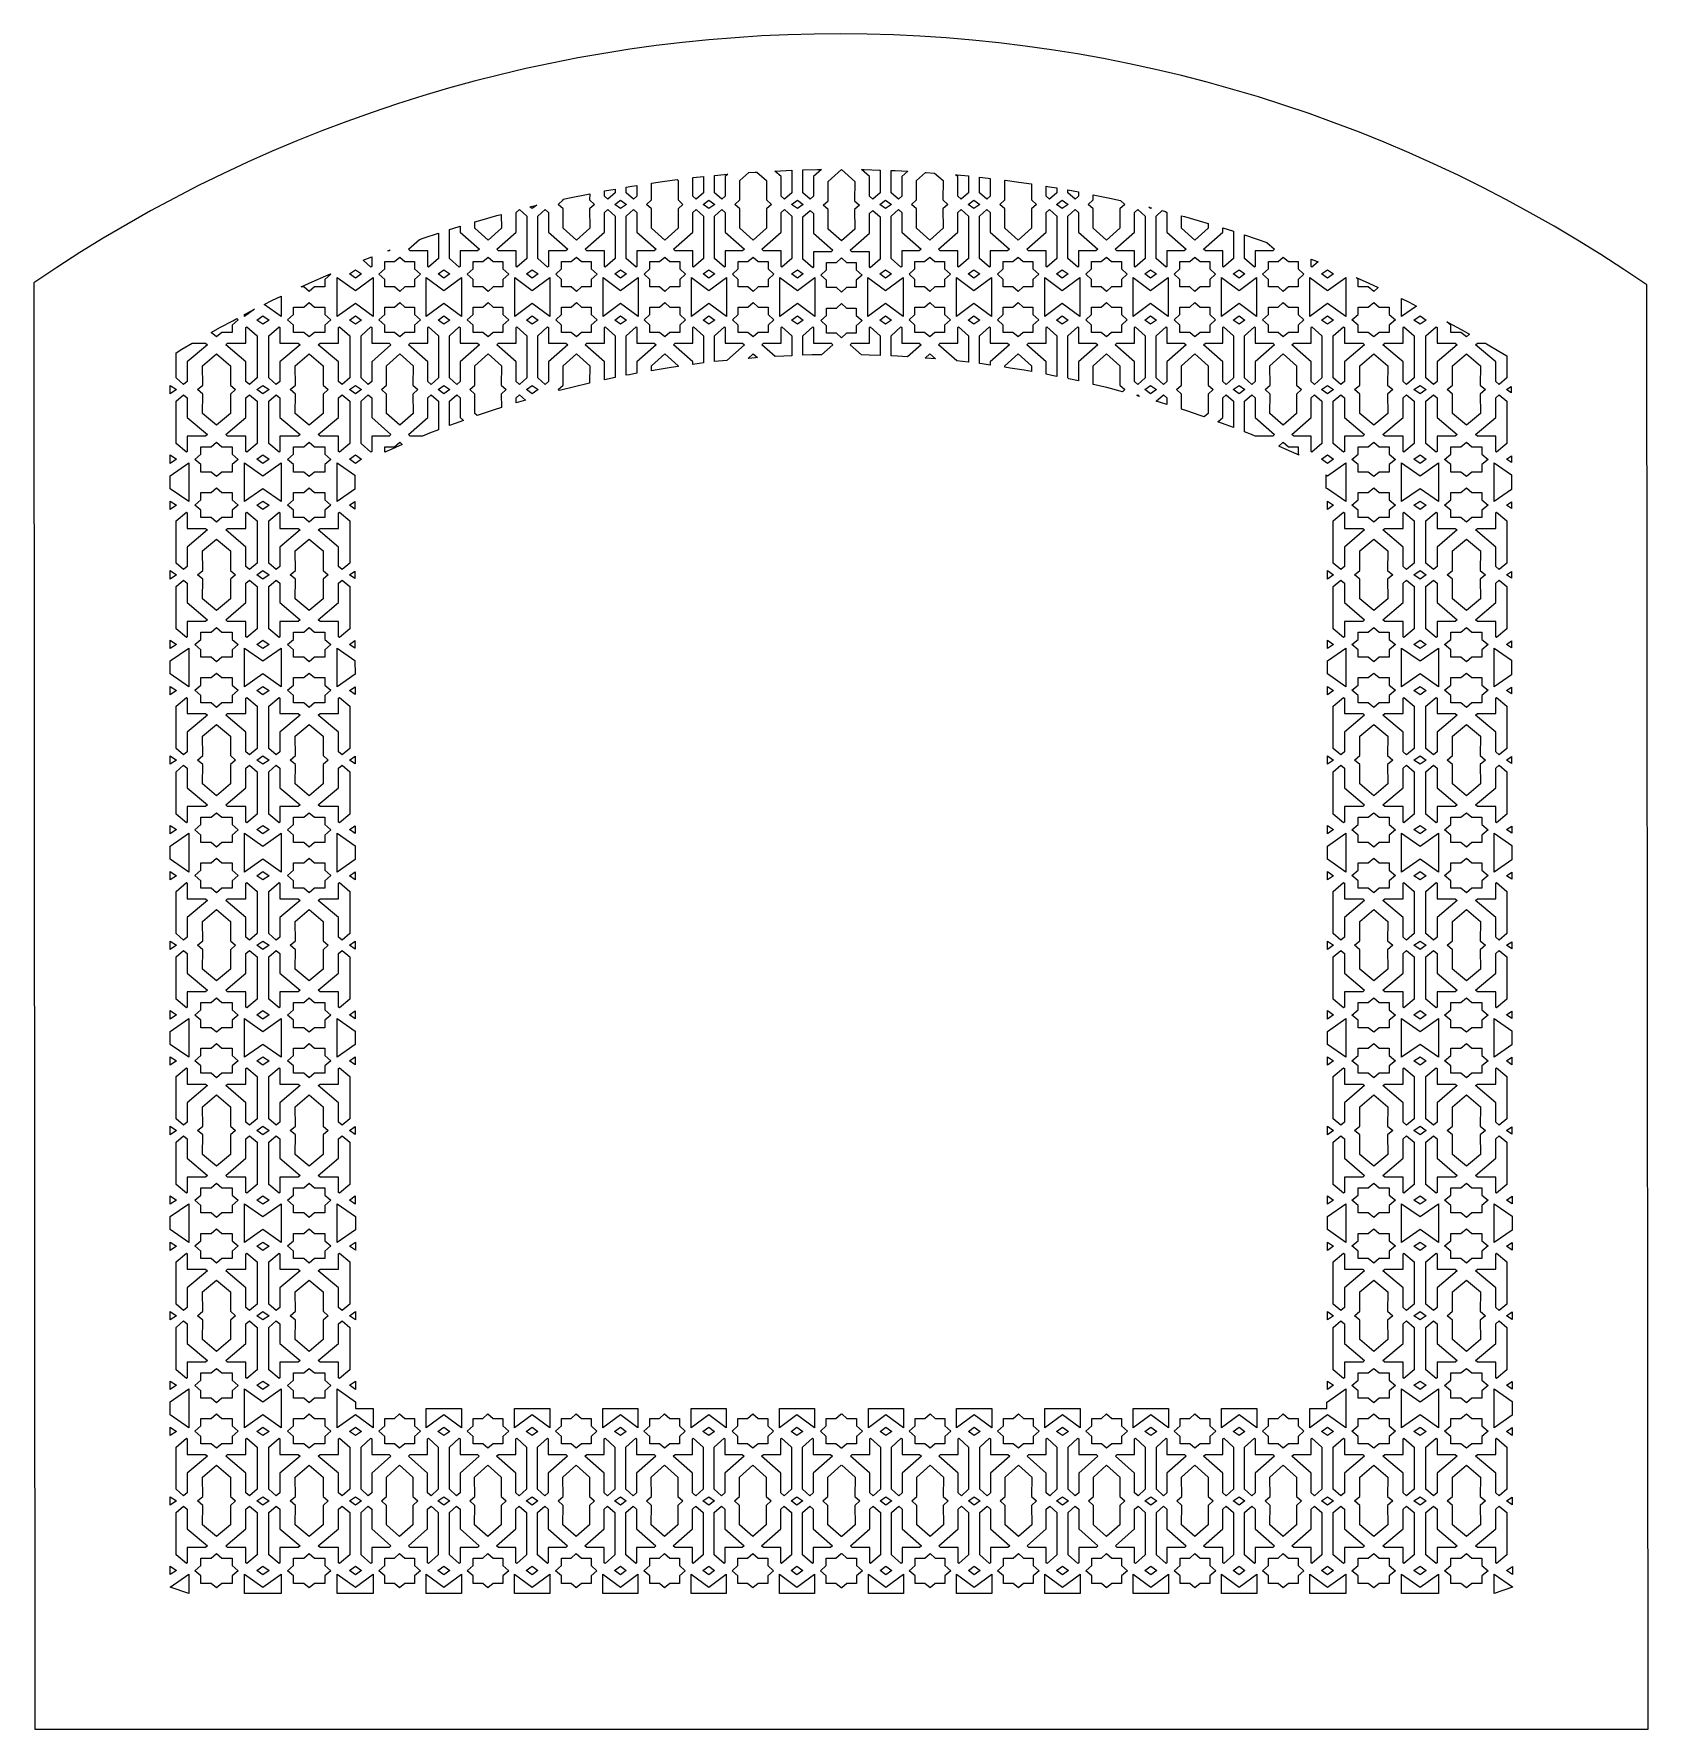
# Model space of a CAD drawing. Extents: x -357 to 357, y -375 to 375.
import ezdxf

# ---------------------------------------------------------------- set-up
doc = ezdxf.new("R2010")
doc.units = 0
doc.header["$MEASUREMENT"] = 0
doc.layers.add('LAYER_1', color=18, linetype='CONTINUOUS')

msp = doc.modelspace()

# ---------------------------------------------------------------- linework, layer by layer
at = {"layer": 'LAYER_1'}
msp.add_lwpolyline([(356.43, 264.35, 0.310097), (-357.4, 265.28), (-357, -375), (357, -375)], format="xyb", close=True, dxfattribs=at)
for points in [[(-12.35, 312.32), (-12.35, 303.67), (-13.85, 302.33), (-17.07, 305.19), (-17.07, 315.27), (-10.67, 315.41), (-8.84, 315.43)], [(5.87, 310.21), (5.82, 301.61), (8.03, 299.65), (5.82, 297.69), (5.87, 289.09), (0, 283.88), (-5.87, 289.09), (-5.82, 297.69), (-8.03, 299.65), (-5.82, 301.61), (-5.87, 310.21), (0, 315.42)], [(9.99, 315.39), (16.88, 315.21), (17.07, 315.2), (17.07, 305.19), (13.86, 302.33), (12.35, 303.67), (12.35, 312.32), (8.88, 315.4)], [(-90.57, 303.67), (-92.07, 302.33), (-95.28, 305.19), (-95.28, 307.67), (-92.73, 308.1), (-90.57, 308.44)], [(-72.29, 310.57), (-72.34, 301.97), (-70.13, 300.01), (-72.34, 298.05), (-72.29, 289.45), (-78.19, 284.22), (-84.09, 289.45), (-84.04, 298.05), (-86.24, 300.01), (-84.04, 301.97), (-84.08, 309.43), (-79.18, 310.14), (-72.75, 310.99)], [(-61.09, 305.19), (-64.3, 302.33), (-65.81, 303.67), (-65.81, 311.82), (-65.57, 311.85), (-61.09, 312.33)], [(-51.46, 312.32), (-51.46, 303.67), (-52.96, 302.33), (-56.18, 305.19), (-56.18, 312.83), (-51.9, 313.24), (-50.28, 313.37)], [(-33.18, 310.57), (-33.23, 301.97), (-31.02, 300.01), (-33.23, 298.05), (-33.18, 289.45), (-39.08, 284.22), (-44.98, 289.45), (-44.93, 298.05), (-47.14, 300.01), (-44.93, 301.97), (-44.98, 310.57), (-41.01, 314.09), (-38.18, 314.29), (-37.42, 314.34)], [(-21.98, 305.19), (-25.19, 302.33), (-26.7, 303.67), (-26.7, 312.32), (-29.47, 314.78), (-24.44, 315.02), (-21.98, 315.11)], [(23.76, 314.95), (29.35, 314.67), (26.7, 312.32), (26.7, 303.67), (25.19, 302.33), (21.98, 305.19), (21.98, 315.02)], [(37.5, 314.18), (41.22, 313.91), (44.98, 310.57), (44.93, 301.97), (47.14, 300.01), (44.93, 298.05), (44.98, 289.45), (39.08, 284.22), (33.18, 289.45), (33.23, 298.05), (31.02, 300.01), (33.23, 301.97), (33.18, 310.57), (37.26, 314.2)], [(51.21, 313.09), (56.18, 312.6), (56.18, 305.19), (52.97, 302.33), (51.46, 303.67), (51.46, 312.32), (50.53, 313.14)], [(64.88, 311.66), (65.81, 311.55), (65.81, 303.67), (64.3, 302.33), (61.09, 305.19), (61.09, 312.08)], [(78.48, 309.91), (84.08, 309.09), (84.04, 301.97), (86.25, 300.01), (84.04, 298.05), (84.09, 289.45), (78.19, 284.22), (72.29, 289.45), (72.34, 298.05), (70.13, 300.01), (72.34, 301.97), (72.29, 310.57), (72.46, 310.72)], [(92.02, 307.84), (95.29, 307.28), (95.29, 305.19), (92.07, 302.33), (90.57, 303.67), (90.57, 308.07)], [(-111.45, 301.97), (-109.24, 300.01), (-111.45, 298.05), (-111.4, 289.45), (-117.3, 284.22), (-123.2, 289.45), (-123.14, 298.05), (-125.35, 300.01), (-123.14, 301.97), (-123.15, 302.3), (-119.57, 303.08), (-112.89, 304.45), (-111.43, 304.74)], [(-100.2, 305.19), (-103.41, 302.33), (-104.91, 303.67), (-104.91, 305.98), (-100.2, 306.83)], [(-95.14, 300.01), (-97.74, 298.16), (-100.34, 300.01), (-97.74, 301.87)], [(-56.03, 300.01), (-58.63, 298.16), (-61.23, 300.01), (-58.63, 301.87)], [(-16.92, 300.01), (-19.52, 298.16), (-22.12, 300.01), (-19.52, 301.87)], [(22.12, 300.01), (19.53, 298.16), (16.93, 300.01), (19.53, 301.87)], [(61.23, 300.01), (58.63, 298.16), (56.04, 300.01), (58.63, 301.87)], [(100.34, 300.01), (97.74, 298.16), (95.14, 300.01), (97.74, 301.87)], [(104.92, 305.55), (104.92, 303.67), (103.41, 302.33), (100.2, 305.19), (100.2, 306.42)], [(112.18, 304.13), (118.85, 302.73), (123.43, 301.72), (125.35, 300.01), (123.15, 298.05), (123.2, 289.45), (117.3, 284.22), (111.4, 289.45), (111.45, 298.05), (109.24, 300.01), (111.45, 301.97), (111.43, 304.27)], [(-150.5, 289.45), (-156.4, 284.22), (-162.3, 289.45), (-162.29, 292.27), (-159.05, 293.23), (-152.55, 295.06), (-150.54, 295.59)], [(-139.31, 294.84), (-139.31, 276.13), (-143.67, 272.26), (-144.02, 272.57), (-144.02, 279.43), (-151.75, 279.43), (-152.55, 280.14), (-144.02, 287.7), (-144.02, 296.36), (-142.52, 297.69)], [(-136.85, 298.16), (-137.86, 298.88), (-134.8, 299.62)], [(-129.68, 296.36), (-129.68, 287.7), (-121.15, 280.14), (-121.95, 279.43), (-129.68, 279.43), (-129.68, 272.57), (-130.03, 272.26), (-134.39, 276.13), (-134.39, 294.84), (-131.18, 297.69)], [(-100.2, 294.84), (-100.2, 276.13), (-104.56, 272.26), (-104.91, 272.57), (-104.91, 279.43), (-112.64, 279.43), (-113.44, 280.14), (-104.91, 287.7), (-104.91, 296.36), (-103.41, 297.69)], [(-90.57, 296.36), (-90.57, 287.7), (-82.04, 280.14), (-82.84, 279.43), (-90.57, 279.43), (-90.57, 272.57), (-90.92, 272.26), (-95.28, 276.13), (-95.28, 294.84), (-92.07, 297.69)], [(-61.09, 294.84), (-61.09, 276.13), (-65.45, 272.26), (-65.81, 272.57), (-65.81, 279.43), (-73.53, 279.43), (-74.33, 280.14), (-65.81, 287.7), (-65.81, 296.36), (-64.3, 297.69)], [(-51.46, 296.36), (-51.46, 287.7), (-42.93, 280.14), (-43.73, 279.43), (-51.46, 279.43), (-51.46, 272.57), (-51.81, 272.26), (-56.18, 276.13), (-56.18, 294.84), (-52.96, 297.69)], [(-21.98, 294.84), (-21.98, 276.13), (-26.35, 272.26), (-26.7, 272.57), (-26.7, 279.43), (-34.43, 279.43), (-35.22, 280.14), (-26.7, 287.7), (-26.7, 296.36), (-25.19, 297.69)], [(-12.35, 296), (-12.35, 287.34), (-3.82, 279.77), (-4.62, 279.07), (-12.35, 279.07), (-12.35, 272.21), (-12.7, 271.89), (-17.07, 275.77), (-17.07, 294.48), (-13.85, 297.33)], [(17.07, 294.48), (17.07, 275.77), (12.7, 271.89), (12.35, 272.21), (12.35, 279.07), (4.62, 279.07), (3.82, 279.77), (12.35, 287.34), (12.35, 296), (13.86, 297.33)], [(26.7, 296.36), (26.7, 287.7), (35.23, 280.14), (34.43, 279.43), (26.7, 279.43), (26.7, 272.57), (26.35, 272.26), (21.98, 276.13), (21.98, 294.84), (25.19, 297.69)], [(56.18, 294.84), (56.18, 276.13), (51.81, 272.26), (51.46, 272.57), (51.46, 279.43), (43.73, 279.43), (42.93, 280.14), (51.46, 287.7), (51.46, 296.36), (52.97, 297.69)], [(65.81, 296.36), (65.81, 287.7), (74.33, 280.14), (73.54, 279.43), (65.81, 279.43), (65.81, 272.57), (65.46, 272.26), (61.09, 276.13), (61.09, 294.84), (64.3, 297.69)], [(95.29, 294.84), (95.29, 276.13), (90.92, 272.26), (90.57, 272.57), (90.57, 279.43), (82.84, 279.43), (82.04, 280.14), (90.57, 287.7), (90.57, 296.36), (92.07, 297.69)], [(104.92, 296.36), (104.92, 287.7), (113.44, 280.14), (112.64, 279.43), (104.92, 279.43), (104.92, 272.57), (104.57, 272.26), (100.2, 276.13), (100.2, 294.84), (103.41, 297.69)], [(134.4, 294.84), (134.4, 276.13), (130.03, 272.26), (129.68, 272.57), (129.68, 279.43), (121.95, 279.43), (121.15, 280.14), (129.68, 287.7), (129.68, 296.36), (131.18, 297.69)], [(137.26, 298.45), (136.85, 298.16), (136.01, 298.76)], [(143.46, 296.86), (144.03, 296.36), (144.03, 287.7), (152.55, 280.14), (151.75, 279.43), (144.03, 279.43), (144.03, 272.57), (143.67, 272.26), (139.31, 276.13), (139.31, 294.84), (142.01, 297.24)], [(151.81, 294.62), (158.31, 292.77), (162.29, 291.58), (162.31, 289.45), (156.41, 284.22), (150.51, 289.45), (150.54, 294.96)], [(-178.41, 276.13), (-182.78, 272.26), (-183.13, 272.57), (-183.13, 279.43), (-190.86, 279.43), (-191.66, 280.14), (-186.78, 284.46), (-184.73, 285.17), (-178.41, 287.28)], [(-168.78, 287.7), (-160.26, 280.14), (-161.06, 279.43), (-168.78, 279.43), (-168.78, 272.57), (-169.14, 272.26), (-173.5, 276.13), (-173.5, 288.85), (-171.96, 289.34), (-168.78, 290.32)], [(171.2, 288.85), (173.5, 288.1), (173.5, 276.13), (169.14, 272.26), (168.79, 272.57), (168.79, 279.43), (161.06, 279.43), (160.26, 280.14), (168.79, 287.7), (168.79, 289.6)], [(183.96, 284.64), (188.29, 283.13), (191.66, 280.14), (190.86, 279.43), (183.13, 279.43), (183.13, 272.57), (182.78, 272.26), (178.42, 276.13), (178.42, 286.51)], [(-200.17, 279.43), (-200.83, 279.43), (-199.69, 279.85)], [(-212.47, 269.23), (-215.07, 267.38), (-217.79, 269.23), (-215.07, 271.09)], [(-207.89, 272.57), (-208.24, 272.26), (-211.64, 275.27), (-209.81, 276), (-207.89, 276.74)], [(-193.22, 274.68), (-188.93, 274.68), (-188.93, 271.42), (-186.33, 269.11), (-188.93, 266.8), (-188.93, 263.53), (-193.22, 263.53), (-195.51, 261.5), (-197.8, 263.53), (-202.1, 263.53), (-202.1, 266.8), (-204.7, 269.11), (-202.1, 271.42), (-202.1, 274.68), (-197.8, 274.68), (-195.51, 276.72)], [(-173.36, 269.23), (-175.96, 267.38), (-178.56, 269.23), (-175.96, 271.09)], [(-154.11, 274.68), (-149.82, 274.68), (-149.82, 271.42), (-147.22, 269.11), (-149.82, 266.8), (-149.82, 263.53), (-154.11, 263.53), (-156.4, 261.5), (-158.69, 263.53), (-162.99, 263.53), (-162.99, 266.8), (-165.59, 269.11), (-162.99, 271.42), (-162.99, 274.68), (-158.69, 274.68), (-156.4, 276.72)], [(-134.25, 269.23), (-136.85, 267.38), (-139.45, 269.23), (-136.85, 271.09)], [(-115, 274.68), (-110.71, 274.68), (-110.71, 271.42), (-108.11, 269.11), (-110.71, 266.8), (-110.71, 263.53), (-115, 263.53), (-117.3, 261.5), (-119.59, 263.53), (-123.88, 263.53), (-123.88, 266.8), (-126.48, 269.11), (-123.88, 271.42), (-123.88, 274.68), (-119.59, 274.68), (-117.3, 276.72)], [(-95.14, 269.23), (-97.74, 267.38), (-100.34, 269.23), (-97.74, 271.09)], [(-75.9, 274.68), (-71.6, 274.68), (-71.6, 271.42), (-69, 269.11), (-71.6, 266.8), (-71.6, 263.53), (-75.9, 263.53), (-78.19, 261.5), (-80.48, 263.53), (-84.77, 263.53), (-84.77, 266.8), (-87.37, 269.11), (-84.77, 271.42), (-84.77, 274.68), (-80.48, 274.68), (-78.19, 276.72)], [(-56.03, 269.23), (-58.63, 267.38), (-61.23, 269.23), (-58.63, 271.09)], [(-36.79, 274.68), (-32.49, 274.68), (-32.49, 271.42), (-29.89, 269.11), (-32.49, 266.8), (-32.49, 263.53), (-36.79, 263.53), (-39.08, 261.5), (-41.37, 263.53), (-45.66, 263.53), (-45.66, 266.8), (-48.26, 269.11), (-45.66, 271.42), (-45.66, 274.68), (-41.37, 274.68), (-39.08, 276.72)], [(-16.92, 269.23), (-19.52, 267.38), (-22.12, 269.23), (-19.52, 271.09)], [(2.26, 274.32), (6.55, 274.32), (6.55, 271.06), (9.16, 268.75), (6.55, 266.44), (6.55, 263.17), (2.26, 263.17), (0, 261.17), (-2.26, 263.17), (-6.55, 263.17), (-6.55, 266.44), (-9.15, 268.75), (-6.55, 271.06), (-6.55, 274.32), (-2.26, 274.32), (0, 276.33)], [(22.12, 269.23), (19.53, 267.38), (16.93, 269.23), (19.53, 271.09)], [(41.37, 274.68), (45.66, 274.68), (45.66, 271.42), (48.26, 269.11), (45.66, 266.8), (45.66, 263.53), (41.37, 263.53), (39.08, 261.5), (36.79, 263.53), (32.5, 263.53), (32.5, 266.8), (29.9, 269.11), (32.5, 271.42), (32.5, 274.68), (36.79, 274.68), (39.08, 276.72)], [(61.23, 269.23), (58.63, 267.38), (56.04, 269.23), (58.63, 271.09)], [(80.48, 274.68), (84.77, 274.68), (84.77, 271.42), (87.37, 269.11), (84.77, 266.8), (84.77, 263.53), (80.48, 263.53), (78.19, 261.5), (75.9, 263.53), (71.61, 263.53), (71.61, 266.8), (69, 269.11), (71.61, 271.42), (71.61, 274.68), (75.9, 274.68), (78.19, 276.72)], [(100.34, 269.23), (97.74, 267.38), (95.14, 269.23), (97.74, 271.09)], [(119.59, 274.68), (123.88, 274.68), (123.88, 271.42), (126.48, 269.11), (123.88, 266.8), (123.88, 263.53), (119.59, 263.53), (117.3, 261.5), (115.01, 263.53), (110.71, 263.53), (110.71, 266.8), (108.11, 269.11), (110.71, 271.42), (110.71, 274.68), (115.01, 274.68), (117.3, 276.72)], [(139.45, 269.23), (136.85, 267.38), (134.25, 269.23), (136.85, 271.09)], [(158.7, 274.68), (162.99, 274.68), (162.99, 271.42), (165.59, 269.11), (162.99, 266.8), (162.99, 263.53), (158.7, 263.53), (156.41, 261.5), (154.12, 263.53), (149.82, 263.53), (149.82, 266.8), (147.22, 269.11), (149.82, 271.42), (149.82, 274.68), (154.12, 274.68), (156.41, 276.72)], [(178.56, 269.23), (175.96, 267.38), (173.36, 269.23), (175.96, 271.09)], [(197.81, 274.68), (202.1, 274.68), (202.1, 271.42), (204.7, 269.11), (202.1, 266.8), (202.1, 263.53), (197.81, 263.53), (195.51, 261.5), (193.22, 263.53), (188.93, 263.53), (188.93, 266.8), (186.33, 269.11), (188.93, 271.42), (188.93, 274.68), (193.22, 274.68), (195.51, 276.72)], [(209.01, 275.39), (210.92, 274.63), (208.25, 272.26), (207.9, 272.57), (207.9, 275.83)], [(217.79, 269.23), (215.07, 267.38), (212.47, 269.23), (215.07, 271.09)], [(-225.94, 269.11), (-228.67, 266.8), (-228.67, 263.53), (-233.17, 263.53), (-235.57, 261.5), (-237.97, 263.53), (-239.11, 263.53), (-234.21, 265.76), (-228.18, 268.41), (-226.14, 269.28)], [(-207.29, 259.01), (-207.29, 250.42), (-215.07, 256.13), (-223.22, 250.42), (-223.22, 259.01), (-223.22, 267.61), (-215.07, 261.9), (-207.29, 267.61)], [(-168.18, 259.01), (-168.18, 250.42), (-175.96, 256.13), (-183.74, 250.42), (-183.74, 259.01), (-183.74, 267.61), (-175.96, 261.9), (-168.18, 267.61)], [(-129.07, 259.01), (-129.07, 250.42), (-136.85, 256.13), (-144.63, 250.42), (-144.63, 259.01), (-144.63, 267.61), (-136.85, 261.9), (-129.07, 267.61)], [(-89.96, 259.01), (-89.96, 250.42), (-97.74, 256.13), (-105.52, 250.42), (-105.52, 259.01), (-105.52, 267.61), (-97.74, 261.9), (-89.96, 267.61)], [(-50.85, 259.01), (-50.85, 250.42), (-58.63, 256.13), (-66.41, 250.42), (-66.41, 259.01), (-66.41, 267.61), (-58.63, 261.9), (-50.85, 267.61)], [(-11.74, 259.01), (-11.74, 250.42), (-19.52, 256.13), (-27.3, 250.42), (-27.3, 259.01), (-27.3, 267.61), (-19.52, 261.9), (-11.74, 267.61)], [(27.31, 259.01), (27.31, 250.42), (19.53, 256.13), (11.74, 250.42), (11.74, 259.01), (11.74, 267.61), (19.53, 261.9), (27.31, 267.61)], [(66.41, 259.01), (66.41, 250.42), (58.63, 256.13), (50.85, 250.42), (50.85, 259.01), (50.85, 267.61), (58.63, 261.9), (66.41, 267.61)], [(105.52, 259.01), (105.52, 250.42), (97.74, 256.13), (89.96, 250.42), (89.96, 259.01), (89.96, 267.61), (97.74, 261.9), (105.52, 267.61)], [(144.63, 259.01), (144.63, 250.42), (136.85, 256.13), (129.07, 250.42), (129.07, 259.01), (129.07, 267.61), (136.85, 261.9), (144.63, 267.61)], [(183.74, 259.01), (183.74, 250.42), (175.96, 256.13), (168.18, 250.42), (168.18, 259.01), (168.18, 267.61), (175.96, 261.9), (183.74, 267.61)], [(223.23, 259.01), (223.23, 250.42), (215.07, 256.13), (207.29, 250.42), (207.29, 259.01), (207.29, 267.61), (215.07, 261.9), (223.23, 267.61)], [(233.39, 265.08), (237.55, 263.18), (235.57, 261.5), (233.17, 263.53), (228.67, 263.53), (228.67, 266.8), (227.74, 267.59)], [(-247.91, 259.01), (-247.91, 250.42), (-255.47, 255.71), (-252.04, 257.41), (-247.91, 259.4)], [(-233.17, 254.49), (-228.67, 254.49), (-228.67, 251.23), (-225.94, 248.92), (-228.67, 246.61), (-228.67, 243.34), (-233.17, 243.34), (-235.57, 241.31), (-237.97, 243.34), (-242.47, 243.34), (-242.47, 246.61), (-245.2, 248.92), (-242.47, 251.23), (-242.47, 254.49), (-237.97, 254.49), (-235.57, 256.53)], [(-193.22, 254.49), (-188.93, 254.49), (-188.93, 251.23), (-186.33, 248.92), (-188.93, 246.61), (-188.93, 243.34), (-193.22, 243.34), (-195.51, 241.31), (-197.8, 243.34), (-202.1, 243.34), (-202.1, 246.61), (-204.7, 248.92), (-202.1, 251.23), (-202.1, 254.49), (-197.8, 254.49), (-195.51, 256.53)], [(-154.11, 254.49), (-149.82, 254.49), (-149.82, 251.23), (-147.22, 248.92), (-149.82, 246.61), (-149.82, 243.34), (-154.11, 243.34), (-156.4, 241.31), (-158.69, 243.34), (-162.99, 243.34), (-162.99, 246.61), (-165.59, 248.92), (-162.99, 251.23), (-162.99, 254.49), (-158.69, 254.49), (-156.4, 256.53)], [(-115, 254.49), (-110.71, 254.49), (-110.71, 251.23), (-108.11, 248.92), (-110.71, 246.61), (-110.71, 243.34), (-115, 243.34), (-117.3, 241.31), (-119.59, 243.34), (-123.88, 243.34), (-123.88, 246.61), (-126.48, 248.92), (-123.88, 251.23), (-123.88, 254.49), (-119.59, 254.49), (-117.3, 256.53)], [(-75.9, 254.49), (-71.6, 254.49), (-71.6, 251.23), (-69, 248.92), (-71.6, 246.61), (-71.6, 243.34), (-75.9, 243.34), (-78.19, 241.31), (-80.48, 243.34), (-84.77, 243.34), (-84.77, 246.61), (-87.37, 248.92), (-84.77, 251.23), (-84.77, 254.49), (-80.48, 254.49), (-78.19, 256.53)], [(-36.79, 254.49), (-32.49, 254.49), (-32.49, 251.23), (-29.89, 248.92), (-32.49, 246.61), (-32.49, 243.34), (-36.79, 243.34), (-39.08, 241.31), (-41.37, 243.34), (-45.66, 243.34), (-45.66, 246.61), (-48.26, 248.92), (-45.66, 251.23), (-45.66, 254.49), (-41.37, 254.49), (-39.08, 256.53)], [(2.26, 254.13), (6.55, 254.13), (6.55, 250.87), (9.16, 248.56), (6.55, 246.25), (6.55, 242.98), (2.26, 242.98), (0, 240.98), (-2.26, 242.98), (-6.55, 242.98), (-6.55, 246.25), (-9.15, 248.56), (-6.55, 250.87), (-6.55, 254.13), (-2.26, 254.13), (0, 256.14)], [(41.37, 254.49), (45.66, 254.49), (45.66, 251.23), (48.26, 248.92), (45.66, 246.61), (45.66, 243.34), (41.37, 243.34), (39.08, 241.31), (36.79, 243.34), (32.5, 243.34), (32.5, 246.61), (29.9, 248.92), (32.5, 251.23), (32.5, 254.49), (36.79, 254.49), (39.08, 256.53)], [(80.48, 254.49), (84.77, 254.49), (84.77, 251.23), (87.37, 248.92), (84.77, 246.61), (84.77, 243.34), (80.48, 243.34), (78.19, 241.31), (75.9, 243.34), (71.61, 243.34), (71.61, 246.61), (69, 248.92), (71.61, 251.23), (71.61, 254.49), (75.9, 254.49), (78.19, 256.53)], [(119.59, 254.49), (123.88, 254.49), (123.88, 251.23), (126.48, 248.92), (123.88, 246.61), (123.88, 243.34), (119.59, 243.34), (117.3, 241.31), (115.01, 243.34), (110.71, 243.34), (110.71, 246.61), (108.11, 248.92), (110.71, 251.23), (110.71, 254.49), (115.01, 254.49), (117.3, 256.53)], [(158.7, 254.49), (162.99, 254.49), (162.99, 251.23), (165.59, 248.92), (162.99, 246.61), (162.99, 243.34), (158.7, 243.34), (156.41, 241.31), (154.12, 243.34), (149.82, 243.34), (149.82, 246.61), (147.22, 248.92), (149.82, 251.23), (149.82, 254.49), (154.12, 254.49), (156.41, 256.53)], [(197.81, 254.49), (202.1, 254.49), (202.1, 251.23), (204.7, 248.92), (202.1, 246.61), (202.1, 243.34), (197.81, 243.34), (195.51, 241.31), (193.22, 243.34), (188.93, 243.34), (188.93, 246.61), (186.33, 248.92), (188.93, 251.23), (188.93, 254.49), (193.22, 254.49), (195.51, 256.53)], [(237.97, 254.49), (242.47, 254.49), (242.47, 251.23), (245.2, 248.92), (242.47, 246.61), (242.47, 243.34), (237.97, 243.34), (235.57, 241.31), (233.17, 243.34), (228.67, 243.34), (228.67, 246.61), (225.94, 248.92), (228.67, 251.23), (228.67, 254.49), (233.17, 254.49), (235.57, 256.53)], [(251.19, 256.69), (254.5, 255.03), (247.91, 250.42), (247.91, 258.28)], [(-266.94, 248.92), (-269.67, 246.61), (-269.67, 243.34), (-274.17, 243.34), (-276.57, 241.31), (-278.96, 243.33), (-275.12, 245.46), (-269.43, 248.53), (-267.61, 249.49)], [(-264.23, 250.42), (-264.23, 251.26), (-263.68, 251.55), (-259.72, 253.57)], [(-253.34, 248.79), (-256.07, 246.94), (-258.79, 248.79), (-256.07, 250.65)], [(-212.47, 248.79), (-215.07, 246.94), (-217.79, 248.79), (-215.07, 250.65)], [(-173.36, 248.79), (-175.96, 246.94), (-178.56, 248.79), (-175.96, 250.65)], [(-134.25, 248.79), (-136.85, 246.94), (-139.45, 248.79), (-136.85, 250.65)], [(-95.14, 248.79), (-97.74, 246.94), (-100.34, 248.79), (-97.74, 250.65)], [(-56.03, 248.79), (-58.63, 246.94), (-61.23, 248.79), (-58.63, 250.65)], [(-16.92, 248.79), (-19.52, 246.94), (-22.12, 248.79), (-19.52, 250.65)], [(22.12, 248.79), (19.53, 246.94), (16.93, 248.79), (19.53, 250.65)], [(61.23, 248.79), (58.63, 246.94), (56.04, 248.79), (58.63, 250.65)], [(100.34, 248.79), (97.74, 246.94), (95.14, 248.79), (97.74, 250.65)], [(139.45, 248.79), (136.85, 246.94), (134.25, 248.79), (136.85, 250.65)], [(178.56, 248.79), (175.96, 246.94), (173.36, 248.79), (175.96, 250.65)], [(217.79, 248.79), (215.07, 246.94), (212.47, 248.79), (215.07, 250.65)], [(258.79, 248.79), (256.07, 246.94), (253.35, 248.79), (256.07, 250.65)], [(268.55, 247.75), (274.24, 244.66), (278.03, 242.55), (276.57, 241.31), (274.17, 243.34), (269.67, 243.34), (269.67, 246.61), (267.92, 248.09)], [(-258.64, 241.89), (-258.64, 223.18), (-262.01, 220.33), (-263.59, 221.67), (-263.59, 230.32), (-272.53, 237.89), (-271.69, 238.6), (-263.59, 238.6), (-263.59, 245.46), (-263.22, 245.77)], [(-248.55, 245.46), (-248.55, 238.6), (-240.45, 238.6), (-239.61, 237.89), (-248.55, 230.32), (-248.55, 221.67), (-250.13, 220.33), (-253.49, 223.18), (-253.49, 241.89), (-248.92, 245.77)], [(-217.64, 241.89), (-217.64, 223.18), (-221.01, 220.33), (-222.59, 221.67), (-222.59, 230.32), (-231.53, 237.89), (-230.69, 238.6), (-222.59, 238.6), (-222.59, 245.46), (-222.22, 245.77)], [(-207.89, 245.46), (-207.89, 238.6), (-200.17, 238.6), (-199.37, 237.89), (-207.89, 230.32), (-207.89, 221.67), (-209.4, 220.33), (-212.61, 223.18), (-212.61, 241.89), (-208.24, 245.77)], [(-178.41, 241.89), (-178.41, 223.18), (-181.63, 220.33), (-183.13, 221.67), (-183.13, 230.32), (-191.66, 237.89), (-190.86, 238.6), (-183.13, 238.6), (-183.13, 245.46), (-182.78, 245.77)], [(-168.78, 245.46), (-168.78, 238.6), (-161.06, 238.6), (-160.26, 237.89), (-168.78, 230.32), (-168.78, 221.67), (-170.29, 220.33), (-173.5, 223.18), (-173.5, 241.89), (-169.14, 245.77)], [(-139.31, 241.89), (-139.31, 223.18), (-142.52, 220.33), (-144.02, 221.67), (-144.02, 230.32), (-152.55, 237.89), (-151.75, 238.6), (-144.02, 238.6), (-144.02, 245.46), (-143.67, 245.77)], [(-129.68, 245.46), (-129.68, 238.6), (-121.95, 238.6), (-121.15, 237.89), (-129.68, 230.32), (-129.68, 221.67), (-131.18, 220.33), (-134.39, 223.18), (-134.39, 241.89), (-130.03, 245.77)], [(-100.2, 241.89), (-100.2, 223.36), (-104.91, 222.35), (-104.91, 230.32), (-113.44, 237.89), (-112.64, 238.6), (-104.91, 238.6), (-104.91, 245.46), (-104.56, 245.77)], [(-90.57, 245.46), (-90.57, 238.6), (-82.84, 238.6), (-82.04, 237.89), (-90.57, 230.32), (-90.57, 225.24), (-93.84, 224.63), (-95.28, 224.34), (-95.28, 241.89), (-90.92, 245.77)], [(-61.09, 241.89), (-61.09, 229.8), (-62.99, 229.57), (-65.81, 229.19), (-65.81, 230.32), (-74.33, 237.89), (-73.53, 238.6), (-65.81, 238.6), (-65.81, 245.46), (-65.45, 245.77)], [(-51.46, 245.46), (-51.46, 238.6), (-43.73, 238.6), (-42.93, 237.89), (-50.72, 230.97), (-56.18, 230.39), (-56.18, 241.89), (-51.81, 245.77)], [(-21.98, 241.89), (-21.98, 233.04), (-25.49, 232.89), (-29.35, 232.67), (-35.22, 237.89), (-34.43, 238.6), (-26.7, 238.6), (-26.7, 245.46), (-26.35, 245.77)], [(-12.35, 245.46), (-12.35, 238.6), (-4.62, 238.6), (-3.82, 237.89), (-8.85, 233.42), (-12.92, 233.35), (-17.07, 233.23), (-17.07, 241.89), (-12.7, 245.77)], [(17.07, 241.89), (17.07, 233.15), (12.24, 233.31), (8.9, 233.38), (3.82, 237.89), (4.62, 238.6), (12.35, 238.6), (12.35, 245.46), (12.7, 245.77)], [(26.7, 245.46), (26.7, 238.6), (34.43, 238.6), (35.23, 237.89), (29.2, 232.54), (24.8, 232.8), (21.98, 232.94), (21.98, 241.89), (26.35, 245.77)], [(56.18, 241.89), (56.18, 230.12), (56.08, 230.13), (51.04, 230.69), (42.93, 237.89), (43.73, 238.6), (51.46, 238.6), (51.46, 245.46), (51.81, 245.77)], [(65.81, 245.46), (65.81, 238.6), (73.54, 238.6), (74.33, 237.89), (65.81, 230.32), (65.81, 228.87), (62.3, 229.36), (61.09, 229.51), (61.09, 241.89), (65.46, 245.77)], [(95.29, 241.89), (95.29, 223.88), (93.13, 224.31), (90.57, 224.8), (90.57, 230.32), (82.04, 237.89), (82.84, 238.6), (90.57, 238.6), (90.57, 245.46), (90.92, 245.77)], [(104.92, 245.46), (104.92, 238.6), (112.64, 238.6), (113.44, 237.89), (104.92, 230.32), (104.92, 221.84), (100.68, 222.76), (100.2, 223.18), (100.2, 241.89), (104.57, 245.77)], [(134.4, 241.89), (134.4, 223.18), (131.18, 220.33), (129.68, 221.67), (129.68, 230.32), (121.15, 237.89), (121.95, 238.6), (129.68, 238.6), (129.68, 245.46), (130.03, 245.77)], [(144.03, 245.46), (144.03, 238.6), (151.75, 238.6), (152.55, 237.89), (144.03, 230.32), (144.03, 221.67), (142.52, 220.33), (139.31, 223.18), (139.31, 241.89), (143.67, 245.77)], [(173.5, 241.89), (173.5, 223.18), (170.29, 220.33), (168.79, 221.67), (168.79, 230.32), (160.26, 237.89), (161.06, 238.6), (168.79, 238.6), (168.79, 245.46), (169.14, 245.77)], [(183.13, 245.46), (183.13, 238.6), (190.86, 238.6), (191.66, 237.89), (183.13, 230.32), (183.13, 221.67), (181.63, 220.33), (178.42, 223.18), (178.42, 241.89), (182.78, 245.77)], [(212.61, 241.89), (212.61, 223.18), (209.4, 220.33), (207.9, 221.67), (207.9, 230.32), (199.37, 237.89), (200.17, 238.6), (207.9, 238.6), (207.9, 245.46), (208.25, 245.77)], [(222.59, 245.46), (222.59, 238.6), (230.69, 238.6), (231.53, 237.89), (222.59, 230.32), (222.59, 221.67), (221.01, 220.33), (217.64, 223.18), (217.64, 241.89), (222.22, 245.77)], [(253.5, 241.89), (253.5, 223.18), (250.13, 220.33), (248.55, 221.67), (248.55, 230.32), (239.61, 237.89), (240.45, 238.6), (248.55, 238.6), (248.55, 245.46), (248.92, 245.77)], [(263.59, 245.46), (263.59, 238.6), (271.69, 238.6), (272.53, 237.89), (263.59, 230.32), (263.59, 221.67), (262.01, 220.33), (258.65, 223.18), (258.65, 241.89), (263.22, 245.77)], [(-280.61, 237.89), (-289.55, 230.32), (-289.55, 221.67), (-291.13, 220.33), (-294.49, 223.18), (-294.49, 234.35), (-291.9, 235.91), (-287.3, 238.6), (-281.45, 238.6)], [(-270.38, 228.57), (-270.44, 219.97), (-268.12, 218.01), (-270.44, 216.05), (-270.38, 207.45), (-276.57, 202.22), (-282.75, 207.45), (-282.7, 216.05), (-285.02, 218.01), (-282.7, 219.97), (-282.75, 228.57), (-276.57, 233.81)], [(-229.38, 228.57), (-229.44, 219.97), (-227.12, 218.01), (-229.44, 216.05), (-229.38, 207.45), (-235.57, 202.22), (-241.75, 207.45), (-241.7, 216.05), (-244.02, 218.01), (-241.7, 219.97), (-241.75, 228.57), (-235.57, 233.81)], [(-189.61, 228.57), (-189.66, 219.97), (-187.46, 218.01), (-189.66, 216.05), (-189.61, 207.45), (-195.51, 202.22), (-201.41, 207.45), (-201.36, 216.05), (-203.57, 218.01), (-201.36, 219.97), (-201.41, 228.57), (-195.51, 233.81)], [(-150.5, 228.57), (-150.55, 219.97), (-148.35, 218.01), (-150.55, 216.05), (-150.52, 210.11), (-153.68, 209.09), (-159.49, 207.15), (-161.26, 206.53), (-162.3, 207.45), (-162.25, 216.05), (-164.46, 218.01), (-162.25, 219.97), (-162.3, 228.57), (-156.4, 233.81)], [(-111.4, 228.57), (-111.44, 220.89), (-112.09, 220.74), (-118.12, 219.3), (-124.13, 217.78), (-124.87, 217.58), (-125.35, 218.01), (-123.14, 219.97), (-123.2, 228.57), (-117.3, 233.81)], [(-72.29, 228.57), (-72.29, 228.28), (-75.39, 227.83), (-81.56, 226.84), (-84.07, 226.4), (-84.09, 228.57), (-78.19, 233.81)], [(-37.22, 232.16), (-38.03, 232.1), (-41.3, 231.83), (-39.08, 233.81)], [(41.55, 231.62), (37.34, 231.97), (37.04, 232), (39.08, 233.81)], [(84.09, 228.57), (84.07, 226), (80.86, 226.56), (74.69, 227.57), (72.29, 227.93), (72.29, 228.57), (78.19, 233.81)], [(123.2, 228.57), (123.15, 219.97), (125.35, 218.01), (124.33, 217.1), (123.39, 217.36), (117.4, 218.9), (111.45, 220.35), (111.4, 228.57), (117.3, 233.81)], [(162.31, 228.57), (162.26, 219.97), (164.46, 218.01), (162.26, 216.05), (162.31, 207.45), (160.6, 205.94), (158.72, 206.61), (152.92, 208.58), (150.52, 209.36), (150.56, 216.05), (148.35, 218.01), (150.56, 219.97), (150.51, 228.57), (156.41, 233.81)], [(201.41, 228.57), (201.36, 219.97), (203.57, 218.01), (201.36, 216.05), (201.41, 207.45), (195.51, 202.22), (189.61, 207.45), (189.67, 216.05), (187.46, 218.01), (189.67, 219.97), (189.61, 228.57), (195.51, 233.81)], [(241.76, 228.57), (241.7, 219.97), (244.02, 218.01), (241.7, 216.05), (241.76, 207.45), (235.57, 202.22), (229.38, 207.45), (229.44, 216.05), (227.12, 218.01), (229.44, 219.97), (229.38, 228.57), (235.57, 233.81)], [(282.76, 228.57), (282.7, 219.97), (285.02, 218.01), (282.7, 216.05), (282.76, 207.45), (276.57, 202.22), (270.39, 207.45), (270.44, 216.05), (268.12, 218.01), (270.44, 219.97), (270.39, 228.57), (276.57, 233.81)], [(285.46, 238.32), (290.99, 235.07), (294.5, 232.95), (294.5, 223.18), (291.13, 220.33), (289.55, 221.67), (289.55, 230.32), (280.61, 237.89), (281.45, 238.6), (284.97, 238.6)], [(-294.35, 218.01), (-297.07, 216.15), (-297.07, 219.87)], [(-253.34, 218.01), (-256.07, 216.15), (-258.79, 218.01), (-256.07, 219.87)], [(-212.47, 218.01), (-215.07, 216.15), (-217.79, 218.01), (-215.07, 219.87)], [(-173.36, 218.01), (-175.96, 216.15), (-178.56, 218.01), (-175.96, 219.87)], [(-134.25, 218.01), (-136.85, 216.15), (-139.45, 218.01), (-136.85, 219.87)], [(139.45, 218.01), (136.85, 216.15), (134.25, 218.01), (136.85, 219.87)], [(178.56, 218.01), (175.96, 216.15), (173.36, 218.01), (175.96, 219.87)], [(217.79, 218.01), (215.07, 216.15), (212.47, 218.01), (215.07, 219.87)], [(258.79, 218.01), (256.07, 216.15), (253.35, 218.01), (256.07, 219.87)], [(296.47, 216.56), (294.35, 218.01), (296.47, 219.46)], [(-289.55, 214.36), (-289.55, 205.7), (-280.61, 198.13), (-281.45, 197.43), (-289.55, 197.43), (-289.55, 190.57), (-289.92, 190.25), (-294.49, 194.13), (-294.49, 212.84), (-291.13, 215.69)], [(-258.64, 212.84), (-258.64, 194.13), (-263.22, 190.25), (-263.59, 190.57), (-263.59, 197.43), (-271.69, 197.43), (-272.53, 198.13), (-263.59, 205.7), (-263.59, 214.36), (-262.01, 215.69)], [(-248.55, 214.36), (-248.55, 205.7), (-239.61, 198.13), (-240.45, 197.43), (-248.55, 197.43), (-248.55, 190.57), (-248.92, 190.25), (-253.49, 194.13), (-253.49, 212.84), (-250.13, 215.69)], [(-217.64, 212.84), (-217.64, 194.13), (-222.22, 190.25), (-222.59, 190.57), (-222.59, 197.43), (-230.69, 197.43), (-231.53, 198.13), (-222.59, 205.7), (-222.59, 214.36), (-221.01, 215.69)], [(-207.89, 214.36), (-207.89, 205.7), (-199.37, 198.13), (-200.17, 197.43), (-207.89, 197.43), (-207.89, 190.57), (-208.24, 190.25), (-212.61, 194.13), (-212.61, 212.84), (-209.4, 215.69)], [(-178.41, 212.84), (-178.41, 200.22), (-182.34, 198.68), (-185.43, 197.43), (-190.86, 197.43), (-191.66, 198.13), (-183.13, 205.7), (-183.13, 214.36), (-181.63, 215.69)], [(-168.78, 214.36), (-168.78, 205.7), (-167.3, 204.39), (-170.99, 203.05), (-173.5, 202.1), (-173.5, 212.84), (-170.29, 215.69)], [(-139.91, 213.38), (-141.96, 212.78), (-144.02, 212.14), (-144.02, 214.36), (-142.52, 215.69)], [(131.95, 215.01), (130.79, 215.34), (131.18, 215.69)], [(144.03, 214.36), (144.03, 211.42), (141.21, 212.3), (139.33, 212.86), (142.52, 215.69)], [(173.5, 212.84), (173.5, 201.21), (170.21, 202.47), (166.63, 203.79), (168.79, 205.7), (168.79, 214.36), (170.29, 215.69)], [(183.13, 214.36), (183.13, 205.7), (191.66, 198.13), (190.86, 197.43), (183.13, 197.43), (183.13, 197.41), (181.54, 198.07), (178.42, 199.3), (178.42, 212.84), (181.63, 215.69)], [(212.61, 212.84), (212.61, 194.13), (208.25, 190.25), (207.9, 190.57), (207.9, 197.43), (200.17, 197.43), (199.37, 198.13), (207.9, 205.7), (207.9, 214.36), (209.4, 215.69)], [(222.59, 214.36), (222.59, 205.7), (231.53, 198.13), (230.69, 197.43), (222.59, 197.43), (222.59, 190.57), (222.22, 190.25), (217.64, 194.13), (217.64, 212.84), (221.01, 215.69)], [(253.5, 212.84), (253.5, 194.13), (248.92, 190.25), (248.55, 190.57), (248.55, 197.43), (240.45, 197.43), (239.61, 198.13), (248.55, 205.7), (248.55, 214.36), (250.13, 215.69)], [(263.59, 214.36), (263.59, 205.7), (272.53, 198.13), (271.69, 197.43), (263.59, 197.43), (263.59, 190.57), (263.22, 190.25), (258.65, 194.13), (258.65, 212.84), (262.01, 215.69)], [(294.5, 212.84), (294.5, 194.13), (289.92, 190.25), (289.55, 190.57), (289.55, 197.43), (281.45, 197.43), (280.61, 198.13), (289.55, 205.7), (289.55, 214.36), (291.13, 215.69)], [(-294.35, 187.23), (-297.07, 185.37), (-297.07, 189.09)], [(-274.17, 192.68), (-269.67, 192.68), (-269.67, 189.42), (-266.94, 187.11), (-269.67, 184.8), (-269.67, 181.53), (-274.17, 181.53), (-276.57, 179.5), (-278.97, 181.53), (-283.47, 181.53), (-283.47, 184.8), (-286.2, 187.11), (-283.47, 189.42), (-283.47, 192.68), (-278.97, 192.68), (-276.57, 194.71)], [(-253.34, 187.23), (-256.07, 185.37), (-258.79, 187.23), (-256.07, 189.09)], [(-233.17, 192.68), (-228.67, 192.68), (-228.67, 189.42), (-225.94, 187.11), (-228.67, 184.8), (-228.67, 181.53), (-233.17, 181.53), (-235.57, 179.5), (-237.97, 181.53), (-242.47, 181.53), (-242.47, 184.8), (-245.2, 187.11), (-242.47, 189.42), (-242.47, 192.68), (-237.97, 192.68), (-235.57, 194.71)], [(-212.47, 187.23), (-215.07, 185.37), (-217.79, 187.23), (-215.07, 189.09)], [(-194.36, 193.69), (-199.04, 191.65), (-202.1, 190.28), (-202.1, 192.68), (-197.8, 192.68), (-195.51, 194.71)], [(197.81, 192.68), (202.1, 192.68), (202.1, 189.42), (202.54, 189.02), (198.22, 190.98), (193.6, 193.01), (195.51, 194.71)], [(217.79, 187.23), (215.07, 185.37), (212.47, 187.23), (215.07, 189.09)], [(237.97, 192.68), (242.47, 192.68), (242.47, 189.42), (245.2, 187.11), (242.47, 184.8), (242.47, 181.53), (237.97, 181.53), (235.57, 179.5), (233.17, 181.53), (228.67, 181.53), (228.67, 184.8), (225.94, 187.11), (228.67, 189.42), (228.67, 192.68), (233.17, 192.68), (235.57, 194.71)], [(258.79, 187.23), (256.07, 185.37), (253.35, 187.23), (256.07, 189.09)], [(278.97, 192.68), (283.47, 192.68), (283.47, 189.42), (286.2, 187.11), (283.47, 184.8), (283.47, 181.53), (278.97, 181.53), (276.57, 179.5), (274.17, 181.53), (269.67, 181.53), (269.67, 184.8), (266.94, 187.11), (269.67, 189.42), (269.67, 192.68), (274.17, 192.68), (276.57, 194.71)], [(296.5, 185.76), (294.35, 187.23), (296.5, 188.7)], [(-288.91, 177.01), (-288.91, 168.42), (-297.07, 174.13), (-297.07, 179.9), (-288.91, 185.61)], [(-247.91, 177.01), (-247.91, 168.42), (-256.07, 174.13), (-264.23, 168.42), (-264.23, 177.01), (-264.23, 185.61), (-256.07, 179.9), (-247.91, 185.61)], [(-215.35, 180.09), (-215.35, 173.93), (-223.22, 168.42), (-223.22, 177.01), (-223.22, 185.61)], [(223.23, 177.01), (223.23, 168.42), (215.07, 174.13), (214.51, 174.33), (214.51, 180.31), (215.07, 179.9), (223.23, 185.61)], [(264.23, 177.01), (264.23, 168.42), (256.07, 174.13), (247.91, 168.42), (247.91, 177.01), (247.91, 185.61), (256.07, 179.9), (264.23, 185.61)], [(296.51, 180.29), (296.51, 173.74), (288.91, 168.42), (288.91, 177.01), (288.91, 185.61)], [(-274.17, 172.49), (-269.67, 172.49), (-269.67, 169.23), (-266.94, 166.92), (-269.67, 164.61), (-269.67, 161.34), (-274.17, 161.34), (-276.57, 159.31), (-278.97, 161.34), (-283.47, 161.34), (-283.47, 164.61), (-286.2, 166.92), (-283.47, 169.23), (-283.47, 172.49), (-278.97, 172.49), (-276.57, 174.52)], [(-233.17, 172.49), (-228.67, 172.49), (-228.67, 169.23), (-225.94, 166.92), (-228.67, 164.61), (-228.67, 161.34), (-233.17, 161.34), (-235.57, 159.31), (-237.97, 161.34), (-242.47, 161.34), (-242.47, 164.61), (-245.2, 166.92), (-242.47, 169.23), (-242.47, 172.49), (-237.97, 172.49), (-235.57, 174.52)], [(237.97, 172.49), (242.47, 172.49), (242.47, 169.23), (245.2, 166.92), (242.47, 164.61), (242.47, 161.34), (237.97, 161.34), (235.57, 159.31), (233.17, 161.34), (228.67, 161.34), (228.67, 164.61), (225.94, 166.92), (228.67, 169.23), (228.67, 172.49), (233.17, 172.49), (235.57, 174.52)], [(278.97, 172.49), (283.47, 172.49), (283.47, 169.23), (286.2, 166.92), (283.47, 164.61), (283.47, 161.34), (278.97, 161.34), (276.57, 159.31), (274.17, 161.34), (269.67, 161.34), (269.67, 164.61), (266.94, 166.92), (269.67, 169.23), (269.67, 172.49), (274.17, 172.49), (276.57, 174.52)], [(-294.35, 166.79), (-297.07, 164.93), (-297.07, 168.65)], [(-253.34, 166.79), (-256.07, 164.93), (-258.79, 166.79), (-256.07, 168.65)], [(-215.34, 165.12), (-217.79, 166.79), (-215.34, 168.46)], [(217.79, 166.79), (215.07, 164.93), (215.07, 168.65)], [(258.79, 166.79), (256.07, 164.93), (253.35, 166.79), (256.07, 168.65)], [(296.52, 165.31), (294.35, 166.79), (296.52, 168.27)], [(-289.55, 163.46), (-289.55, 156.6), (-281.45, 156.6), (-280.61, 155.89), (-289.55, 148.32), (-289.55, 139.67), (-291.13, 138.33), (-294.49, 141.18), (-294.49, 159.89), (-289.92, 163.77)], [(-258.64, 159.89), (-258.64, 141.18), (-262.01, 138.33), (-263.59, 139.67), (-263.59, 148.32), (-272.53, 155.89), (-271.69, 156.6), (-263.59, 156.6), (-263.59, 163.46), (-263.22, 163.77)], [(-248.55, 163.46), (-248.55, 156.6), (-240.45, 156.6), (-239.61, 155.89), (-248.55, 148.32), (-248.55, 139.67), (-250.13, 138.33), (-253.49, 141.18), (-253.49, 159.89), (-248.92, 163.77)], [(-217.64, 159.89), (-217.64, 141.18), (-221.01, 138.33), (-222.59, 139.67), (-222.59, 148.32), (-231.53, 155.89), (-230.69, 156.6), (-222.59, 156.6), (-222.59, 163.46), (-222.22, 163.77)], [(222.59, 163.46), (222.59, 156.6), (230.69, 156.6), (231.53, 155.89), (222.59, 148.32), (222.59, 139.67), (221.01, 138.33), (217.64, 141.18), (217.64, 159.89), (222.22, 163.77)], [(253.5, 159.89), (253.5, 141.18), (250.13, 138.33), (248.55, 139.67), (248.55, 148.32), (239.61, 155.89), (240.45, 156.6), (248.55, 156.6), (248.55, 163.46), (248.92, 163.77)], [(263.59, 163.46), (263.59, 156.6), (271.69, 156.6), (272.53, 155.89), (263.59, 148.32), (263.59, 139.67), (262.01, 138.33), (258.65, 141.18), (258.65, 159.89), (263.22, 163.77)], [(294.5, 159.89), (294.5, 141.18), (291.13, 138.33), (289.55, 139.67), (289.55, 148.32), (280.61, 155.89), (281.45, 156.6), (289.55, 156.6), (289.55, 163.46), (289.92, 163.77)], [(-270.38, 146.57), (-270.44, 137.97), (-268.12, 136.01), (-270.44, 134.05), (-270.38, 125.45), (-276.57, 120.21), (-282.75, 125.45), (-282.7, 134.05), (-285.02, 136.01), (-282.7, 137.97), (-282.75, 146.57), (-276.57, 151.81)], [(-229.38, 146.57), (-229.44, 137.97), (-227.12, 136.01), (-229.44, 134.05), (-229.38, 125.45), (-235.57, 120.21), (-241.75, 125.45), (-241.7, 134.05), (-244.02, 136.01), (-241.7, 137.97), (-241.75, 146.57), (-235.57, 151.81)], [(241.76, 146.57), (241.7, 137.97), (244.02, 136.01), (241.7, 134.05), (241.76, 125.45), (235.57, 120.21), (229.38, 125.45), (229.44, 134.05), (227.12, 136.01), (229.44, 137.97), (229.38, 146.57), (235.57, 151.81)], [(282.76, 146.57), (282.7, 137.97), (285.02, 136.01), (282.7, 134.05), (282.76, 125.45), (276.57, 120.21), (270.39, 125.45), (270.44, 134.05), (268.12, 136.01), (270.44, 137.97), (270.39, 146.57), (276.57, 151.81)], [(-294.35, 136.01), (-297.07, 134.15), (-297.07, 137.87)], [(-253.34, 136.01), (-256.07, 134.15), (-258.79, 136.01), (-256.07, 137.87)], [(-215.32, 134.32), (-217.79, 136.01), (-215.32, 137.69)], [(217.79, 136.01), (215.07, 134.15), (215.07, 137.87)], [(258.79, 136.01), (256.07, 134.15), (253.35, 136.01), (256.07, 137.87)], [(296.55, 134.51), (294.35, 136.01), (296.54, 137.51)], [(-289.55, 132.35), (-289.55, 123.7), (-280.61, 116.13), (-281.45, 115.42), (-289.55, 115.42), (-289.55, 108.56), (-289.92, 108.25), (-294.49, 112.13), (-294.49, 130.84), (-291.13, 133.69)], [(-258.64, 130.84), (-258.64, 112.13), (-263.22, 108.25), (-263.59, 108.56), (-263.59, 115.42), (-271.69, 115.42), (-272.53, 116.13), (-263.59, 123.7), (-263.59, 132.35), (-262.01, 133.69)], [(-248.55, 132.35), (-248.55, 123.7), (-239.61, 116.13), (-240.45, 115.42), (-248.55, 115.42), (-248.55, 108.56), (-248.92, 108.25), (-253.49, 112.13), (-253.49, 130.84), (-250.13, 133.69)], [(-217.64, 130.84), (-217.64, 112.13), (-222.22, 108.25), (-222.59, 108.56), (-222.59, 115.42), (-230.69, 115.42), (-231.53, 116.13), (-222.59, 123.7), (-222.59, 132.35), (-221.01, 133.69)], [(222.59, 132.35), (222.59, 123.7), (231.53, 116.13), (230.69, 115.42), (222.59, 115.42), (222.59, 108.56), (222.22, 108.25), (217.64, 112.13), (217.64, 130.84), (221.01, 133.69)], [(253.5, 130.84), (253.5, 112.13), (248.92, 108.25), (248.55, 108.56), (248.55, 115.42), (240.45, 115.42), (239.61, 116.13), (248.55, 123.7), (248.55, 132.35), (250.13, 133.69)], [(263.59, 132.35), (263.59, 123.7), (272.53, 116.13), (271.69, 115.42), (263.59, 115.42), (263.59, 108.56), (263.22, 108.25), (258.65, 112.13), (258.65, 130.84), (262.01, 133.69)], [(294.5, 130.84), (294.5, 112.13), (289.92, 108.25), (289.55, 108.56), (289.55, 115.42), (281.45, 115.42), (280.61, 116.13), (289.55, 123.7), (289.55, 132.35), (291.13, 133.69)], [(-274.17, 110.68), (-269.67, 110.68), (-269.67, 107.41), (-266.94, 105.1), (-269.67, 102.79), (-269.67, 99.53), (-274.17, 99.53), (-276.57, 97.5), (-278.97, 99.53), (-283.47, 99.53), (-283.47, 102.79), (-286.2, 105.1), (-283.47, 107.41), (-283.47, 110.68), (-278.97, 110.68), (-276.57, 112.71)], [(-233.17, 110.68), (-228.67, 110.68), (-228.67, 107.41), (-225.94, 105.1), (-228.67, 102.79), (-228.67, 99.53), (-233.17, 99.53), (-235.57, 97.5), (-237.97, 99.53), (-242.47, 99.53), (-242.47, 102.79), (-245.2, 105.1), (-242.47, 107.41), (-242.47, 110.68), (-237.97, 110.68), (-235.57, 112.71)], [(237.97, 110.68), (242.47, 110.68), (242.47, 107.41), (245.2, 105.1), (242.47, 102.79), (242.47, 99.53), (237.97, 99.53), (235.57, 97.5), (233.17, 99.53), (228.67, 99.53), (228.67, 102.79), (225.94, 105.1), (228.67, 107.41), (228.67, 110.68), (233.17, 110.68), (235.57, 112.71)], [(278.97, 110.68), (283.47, 110.68), (283.47, 107.41), (286.2, 105.1), (283.47, 102.79), (283.47, 99.53), (278.97, 99.53), (276.57, 97.5), (274.17, 99.53), (269.67, 99.53), (269.67, 102.79), (266.94, 105.1), (269.67, 107.41), (269.67, 110.68), (274.17, 110.68), (276.57, 112.71)], [(-294.35, 105.23), (-297.07, 103.37), (-297.07, 107.09)], [(-253.34, 105.23), (-256.07, 103.37), (-258.79, 105.23), (-256.07, 107.09)], [(-215.3, 103.53), (-217.79, 105.23), (-215.3, 106.93)], [(217.79, 105.23), (215.07, 103.37), (215.07, 107.09)], [(258.79, 105.23), (256.07, 103.37), (253.35, 105.23), (256.07, 107.09)], [(296.57, 103.71), (294.35, 105.23), (296.57, 106.75)], [(-288.91, 95.01), (-288.91, 86.41), (-297.07, 92.12), (-297.07, 97.89), (-288.91, 103.6)], [(-247.91, 95.01), (-247.91, 86.41), (-256.07, 92.12), (-264.23, 86.41), (-264.23, 95.01), (-264.23, 103.6), (-256.07, 97.89), (-247.91, 103.6)], [(-215.3, 98.05), (-215.29, 91.97), (-223.22, 86.41), (-223.22, 95.01), (-223.22, 103.6)], [(223.23, 95.01), (223.23, 86.41), (215.07, 92.12), (215.07, 97.89), (223.23, 103.6)], [(264.23, 95.01), (264.23, 86.41), (256.07, 92.12), (247.91, 86.41), (247.91, 95.01), (247.91, 103.6), (256.07, 97.89), (264.23, 103.6)], [(296.58, 98.24), (296.59, 91.78), (288.91, 86.41), (288.91, 95.01), (288.91, 103.6)], [(-274.17, 90.49), (-269.67, 90.49), (-269.67, 87.22), (-266.94, 84.91), (-269.67, 82.6), (-269.67, 79.34), (-274.17, 79.34), (-276.57, 77.31), (-278.97, 79.34), (-283.47, 79.34), (-283.47, 82.6), (-286.2, 84.91), (-283.47, 87.22), (-283.47, 90.49), (-278.97, 90.49), (-276.57, 92.52)], [(-233.17, 90.49), (-228.67, 90.49), (-228.67, 87.22), (-225.94, 84.91), (-228.67, 82.6), (-228.67, 79.34), (-233.17, 79.34), (-235.57, 77.31), (-237.97, 79.34), (-242.47, 79.34), (-242.47, 82.6), (-245.2, 84.91), (-242.47, 87.22), (-242.47, 90.49), (-237.97, 90.49), (-235.57, 92.52)], [(237.97, 90.49), (242.47, 90.49), (242.47, 87.22), (245.2, 84.91), (242.47, 82.6), (242.47, 79.34), (237.97, 79.34), (235.57, 77.31), (233.17, 79.34), (228.67, 79.34), (228.67, 82.6), (225.94, 84.91), (228.67, 87.22), (228.67, 90.49), (233.17, 90.49), (235.57, 92.52)], [(278.97, 90.49), (283.47, 90.49), (283.47, 87.22), (286.2, 84.91), (283.47, 82.6), (283.47, 79.34), (278.97, 79.34), (276.57, 77.31), (274.17, 79.34), (269.67, 79.34), (269.67, 82.6), (266.94, 84.91), (269.67, 87.22), (269.67, 90.49), (274.17, 90.49), (276.57, 92.52)], [(-294.35, 84.79), (-297.07, 82.93), (-297.07, 86.65)], [(-253.34, 84.79), (-256.07, 82.93), (-258.79, 84.79), (-256.07, 86.65)], [(-215.29, 83.08), (-217.79, 84.79), (-215.29, 86.49)], [(217.79, 84.79), (215.07, 82.93), (215.07, 86.65)], [(258.79, 84.79), (256.07, 82.93), (253.35, 84.79), (256.07, 86.65)], [(296.59, 83.26), (294.35, 84.79), (296.59, 86.32)], [(-289.55, 81.45), (-289.55, 74.59), (-281.45, 74.59), (-280.61, 73.89), (-289.55, 66.32), (-289.55, 57.66), (-291.13, 56.33), (-294.49, 59.18), (-294.49, 77.89), (-289.92, 81.77)], [(-258.64, 77.89), (-258.64, 59.18), (-262.01, 56.33), (-263.59, 57.66), (-263.59, 66.32), (-272.53, 73.89), (-271.69, 74.59), (-263.59, 74.59), (-263.59, 81.45), (-263.22, 81.77)], [(-248.55, 81.45), (-248.55, 74.59), (-240.45, 74.59), (-239.61, 73.89), (-248.55, 66.32), (-248.55, 57.66), (-250.13, 56.33), (-253.49, 59.18), (-253.49, 77.89), (-248.92, 81.77)], [(-217.64, 77.89), (-217.64, 59.18), (-221.01, 56.33), (-222.59, 57.66), (-222.59, 66.32), (-231.53, 73.89), (-230.69, 74.59), (-222.59, 74.59), (-222.59, 81.45), (-222.22, 81.77)], [(222.59, 81.45), (222.59, 74.59), (230.69, 74.59), (231.53, 73.89), (222.59, 66.32), (222.59, 57.66), (221.01, 56.33), (217.64, 59.18), (217.64, 77.89), (222.22, 81.77)], [(253.5, 77.89), (253.5, 59.18), (250.13, 56.33), (248.55, 57.66), (248.55, 66.32), (239.61, 73.89), (240.45, 74.59), (248.55, 74.59), (248.55, 81.45), (248.92, 81.77)], [(263.59, 81.45), (263.59, 74.59), (271.69, 74.59), (272.53, 73.89), (263.59, 66.32), (263.59, 57.66), (262.01, 56.33), (258.65, 59.18), (258.65, 77.89), (263.22, 81.77)], [(294.5, 77.89), (294.5, 59.18), (291.13, 56.33), (289.55, 57.66), (289.55, 66.32), (280.61, 73.89), (281.45, 74.59), (289.55, 74.59), (289.55, 81.45), (289.92, 81.77)], [(-270.38, 64.57), (-270.44, 55.97), (-268.12, 54.01), (-270.44, 52.05), (-270.38, 43.45), (-276.57, 38.21), (-282.75, 43.45), (-282.7, 52.05), (-285.02, 54.01), (-282.7, 55.97), (-282.75, 64.57), (-276.57, 69.8)], [(-229.38, 64.57), (-229.44, 55.97), (-227.12, 54.01), (-229.44, 52.05), (-229.38, 43.45), (-235.57, 38.21), (-241.75, 43.45), (-241.7, 52.05), (-244.02, 54.01), (-241.7, 55.97), (-241.75, 64.57), (-235.57, 69.8)], [(241.76, 64.57), (241.7, 55.97), (244.02, 54.01), (241.7, 52.05), (241.76, 43.45), (235.57, 38.21), (229.38, 43.45), (229.44, 52.05), (227.12, 54.01), (229.44, 55.97), (229.38, 64.57), (235.57, 69.8)], [(282.76, 64.57), (282.7, 55.97), (285.02, 54.01), (282.7, 52.05), (282.76, 43.45), (276.57, 38.21), (270.39, 43.45), (270.44, 52.05), (268.12, 54.01), (270.44, 55.97), (270.39, 64.57), (276.57, 69.8)], [(-294.35, 54.01), (-297.07, 52.15), (-297.07, 55.87)], [(-253.34, 54.01), (-256.07, 52.15), (-258.79, 54.01), (-256.07, 55.87)], [(-215.27, 52.29), (-217.79, 54.01), (-215.27, 55.73)], [(217.79, 54.01), (215.07, 52.15), (215.07, 55.87)], [(258.79, 54.01), (256.07, 52.15), (253.35, 54.01), (256.07, 55.87)], [(296.62, 52.46), (294.35, 54.01), (296.62, 55.56)], [(-289.55, 50.35), (-289.55, 41.7), (-280.61, 34.13), (-281.45, 33.42), (-289.55, 33.42), (-289.55, 26.56), (-289.92, 26.25), (-294.49, 30.13), (-294.49, 48.84), (-291.13, 51.69)], [(-258.64, 48.84), (-258.64, 30.13), (-263.22, 26.25), (-263.59, 26.56), (-263.59, 33.42), (-271.69, 33.42), (-272.53, 34.13), (-263.59, 41.7), (-263.59, 50.35), (-262.01, 51.69)], [(-248.55, 50.35), (-248.55, 41.7), (-239.61, 34.13), (-240.45, 33.42), (-248.55, 33.42), (-248.55, 26.56), (-248.92, 26.25), (-253.49, 30.13), (-253.49, 48.84), (-250.13, 51.69)], [(-217.64, 48.84), (-217.64, 30.13), (-222.22, 26.25), (-222.59, 26.56), (-222.59, 33.42), (-230.69, 33.42), (-231.53, 34.13), (-222.59, 41.7), (-222.59, 50.35), (-221.01, 51.69)], [(222.59, 50.35), (222.59, 41.7), (231.53, 34.13), (230.69, 33.42), (222.59, 33.42), (222.59, 26.56), (222.22, 26.25), (217.64, 30.13), (217.64, 48.84), (221.01, 51.69)], [(253.5, 48.84), (253.5, 30.13), (248.92, 26.25), (248.55, 26.56), (248.55, 33.42), (240.45, 33.42), (239.61, 34.13), (248.55, 41.7), (248.55, 50.35), (250.13, 51.69)], [(263.59, 50.35), (263.59, 41.7), (272.53, 34.13), (271.69, 33.42), (263.59, 33.42), (263.59, 26.56), (263.22, 26.25), (258.65, 30.13), (258.65, 48.84), (262.01, 51.69)], [(294.5, 48.84), (294.5, 30.13), (289.92, 26.25), (289.55, 26.56), (289.55, 33.42), (281.45, 33.42), (280.61, 34.13), (289.55, 41.7), (289.55, 50.35), (291.13, 51.69)], [(-274.17, 28.68), (-269.67, 28.68), (-269.67, 25.41), (-266.94, 23.1), (-269.67, 20.79), (-269.67, 17.53), (-274.17, 17.53), (-276.57, 15.49), (-278.97, 17.53), (-283.47, 17.53), (-283.47, 20.79), (-286.2, 23.1), (-283.47, 25.41), (-283.47, 28.68), (-278.97, 28.68), (-276.57, 30.71)], [(-233.17, 28.68), (-228.67, 28.68), (-228.67, 25.41), (-225.94, 23.1), (-228.67, 20.79), (-228.67, 17.53), (-233.17, 17.53), (-235.57, 15.49), (-237.97, 17.53), (-242.47, 17.53), (-242.47, 20.79), (-245.2, 23.1), (-242.47, 25.41), (-242.47, 28.68), (-237.97, 28.68), (-235.57, 30.71)], [(237.97, 28.68), (242.47, 28.68), (242.47, 25.41), (245.2, 23.1), (242.47, 20.79), (242.47, 17.53), (237.97, 17.53), (235.57, 15.49), (233.17, 17.53), (228.67, 17.53), (228.67, 20.79), (225.94, 23.1), (228.67, 25.41), (228.67, 28.68), (233.17, 28.68), (235.57, 30.71)], [(278.97, 28.68), (283.47, 28.68), (283.47, 25.41), (286.2, 23.1), (283.47, 20.79), (283.47, 17.53), (278.97, 17.53), (276.57, 15.49), (274.17, 17.53), (269.67, 17.53), (269.67, 20.79), (266.94, 23.1), (269.67, 25.41), (269.67, 28.68), (274.17, 28.68), (276.57, 30.71)], [(-294.35, 23.23), (-297.07, 21.37), (-297.07, 25.08)], [(-253.34, 23.23), (-256.07, 21.37), (-258.79, 23.23), (-256.07, 25.08)], [(-215.25, 21.49), (-217.79, 23.23), (-215.25, 24.96)], [(217.79, 23.23), (215.07, 21.37), (215.07, 25.08)], [(258.79, 23.23), (256.07, 21.37), (253.35, 23.23), (256.07, 25.08)], [(296.65, 21.66), (294.35, 23.23), (296.65, 24.79)], [(-288.91, 13.01), (-288.91, 4.41), (-297.07, 10.12), (-297.07, 15.89), (-288.91, 21.6)], [(-247.91, 13.01), (-247.91, 4.41), (-256.07, 10.12), (-264.23, 4.41), (-264.23, 13.01), (-264.23, 21.6), (-256.07, 15.89), (-247.91, 21.6)], [(-215.25, 16.02), (-215.24, 10), (-223.22, 4.41), (-223.22, 13.01), (-223.22, 21.6)], [(223.23, 13.01), (223.23, 4.41), (215.07, 10.12), (215.07, 15.89), (223.23, 21.6)], [(264.23, 13.01), (264.23, 4.41), (256.07, 10.12), (247.91, 4.41), (247.91, 13.01), (247.91, 21.6), (256.07, 15.89), (264.23, 21.6)], [(296.65, 16.18), (296.66, 9.83), (288.91, 4.41), (288.91, 13.01), (288.91, 21.6)], [(-274.17, 8.49), (-269.67, 8.49), (-269.67, 5.22), (-266.94, 2.91), (-269.67, 0.6), (-269.67, -2.66), (-274.17, -2.66), (-276.57, -4.7), (-278.97, -2.66), (-283.47, -2.66), (-283.47, 0.6), (-286.2, 2.91), (-283.47, 5.22), (-283.47, 8.49), (-278.97, 8.49), (-276.57, 10.52)], [(-233.17, 8.49), (-228.67, 8.49), (-228.67, 5.22), (-225.94, 2.91), (-228.67, 0.6), (-228.67, -2.66), (-233.17, -2.66), (-235.57, -4.7), (-237.97, -2.66), (-242.47, -2.66), (-242.47, 0.6), (-245.2, 2.91), (-242.47, 5.22), (-242.47, 8.49), (-237.97, 8.49), (-235.57, 10.52)], [(237.97, 8.49), (242.47, 8.49), (242.47, 5.22), (245.2, 2.91), (242.47, 0.6), (242.47, -2.66), (237.97, -2.66), (235.57, -4.7), (233.17, -2.66), (228.67, -2.66), (228.67, 0.6), (225.94, 2.91), (228.67, 5.22), (228.67, 8.49), (233.17, 8.49), (235.57, 10.52)], [(278.97, 8.49), (283.47, 8.49), (283.47, 5.22), (286.2, 2.91), (283.47, 0.6), (283.47, -2.66), (278.97, -2.66), (276.57, -4.7), (274.17, -2.66), (269.67, -2.66), (269.67, 0.6), (266.94, 2.91), (269.67, 5.22), (269.67, 8.49), (274.17, 8.49), (276.57, 10.52)], [(-294.35, 2.79), (-297.07, 0.93), (-297.07, 4.64)], [(-253.34, 2.79), (-256.07, 0.93), (-258.79, 2.79), (-256.07, 4.64)], [(-215.24, 1.04), (-217.79, 2.79), (-215.24, 4.53)], [(217.79, 2.79), (215.07, 0.93), (215.07, 4.64)], [(258.79, 2.79), (256.07, 0.93), (253.35, 2.79), (256.07, 4.64)], [(296.67, 1.21), (294.35, 2.79), (296.66, 4.37)], [(-289.55, -0.55), (-289.55, -7.41), (-281.45, -7.41), (-280.61, -8.12), (-289.55, -15.68), (-289.55, -24.34), (-291.13, -25.67), (-294.49, -22.82), (-294.49, -4.11), (-289.92, -0.24)], [(-258.64, -4.11), (-258.64, -22.82), (-262.01, -25.67), (-263.59, -24.34), (-263.59, -15.68), (-272.53, -8.12), (-271.69, -7.41), (-263.59, -7.41), (-263.59, -0.55), (-263.22, -0.24)], [(-248.55, -0.55), (-248.55, -7.41), (-240.45, -7.41), (-239.61, -8.12), (-248.55, -15.68), (-248.55, -24.34), (-250.13, -25.67), (-253.49, -22.82), (-253.49, -4.11), (-248.92, -0.24)], [(-217.64, -4.11), (-217.64, -22.82), (-221.01, -25.67), (-222.59, -24.34), (-222.59, -15.68), (-231.53, -8.12), (-230.69, -7.41), (-222.59, -7.41), (-222.59, -0.55), (-222.22, -0.24)], [(222.59, -0.55), (222.59, -7.41), (230.69, -7.41), (231.53, -8.12), (222.59, -15.68), (222.59, -24.34), (221.01, -25.67), (217.64, -22.82), (217.64, -4.11), (222.22, -0.24)], [(253.5, -4.11), (253.5, -22.82), (250.13, -25.67), (248.55, -24.34), (248.55, -15.68), (239.61, -8.12), (240.45, -7.41), (248.55, -7.41), (248.55, -0.55), (248.92, -0.24)], [(263.59, -0.55), (263.59, -7.41), (271.69, -7.41), (272.53, -8.12), (263.59, -15.68), (263.59, -24.34), (262.01, -25.67), (258.65, -22.82), (258.65, -4.11), (263.22, -0.24)], [(294.5, -4.11), (294.5, -22.82), (291.13, -25.67), (289.55, -24.34), (289.55, -15.68), (280.61, -8.12), (281.45, -7.41), (289.55, -7.41), (289.55, -0.55), (289.92, -0.24)], [(-270.38, -17.43), (-270.44, -26.03), (-268.12, -27.99), (-270.44, -29.95), (-270.38, -38.55), (-276.57, -43.79), (-282.75, -38.55), (-282.7, -29.95), (-285.02, -27.99), (-282.7, -26.03), (-282.75, -17.43), (-276.57, -12.2)], [(-229.38, -17.43), (-229.44, -26.03), (-227.12, -27.99), (-229.44, -29.95), (-229.38, -38.55), (-235.57, -43.79), (-241.75, -38.55), (-241.7, -29.95), (-244.02, -27.99), (-241.7, -26.03), (-241.75, -17.43), (-235.57, -12.2)], [(241.76, -17.43), (241.7, -26.03), (244.02, -27.99), (241.7, -29.95), (241.76, -38.55), (235.57, -43.79), (229.38, -38.55), (229.44, -29.95), (227.12, -27.99), (229.44, -26.03), (229.38, -17.43), (235.57, -12.2)], [(282.76, -17.43), (282.7, -26.03), (285.02, -27.99), (282.7, -29.95), (282.76, -38.55), (276.57, -43.79), (270.39, -38.55), (270.44, -29.95), (268.12, -27.99), (270.44, -26.03), (270.39, -17.43), (276.57, -12.2)], [(-294.35, -27.99), (-297.07, -29.85), (-297.07, -26.14)], [(-253.34, -27.99), (-256.07, -29.85), (-258.79, -27.99), (-256.07, -26.14)], [(-215.22, -29.75), (-217.79, -27.99), (-215.22, -26.24)], [(217.79, -27.99), (215.07, -29.85), (215.07, -26.14)], [(258.79, -27.99), (256.07, -29.85), (253.35, -27.99), (256.07, -26.14)], [(296.69, -29.59), (294.35, -27.99), (296.69, -26.4)], [(-289.55, -31.65), (-289.55, -40.3), (-280.61, -47.87), (-281.45, -48.58), (-289.55, -48.58), (-289.55, -55.44), (-289.92, -55.75), (-294.49, -51.88), (-294.49, -33.17), (-291.13, -30.31)], [(-258.64, -33.17), (-258.64, -51.88), (-263.22, -55.75), (-263.59, -55.44), (-263.59, -48.58), (-271.69, -48.58), (-272.53, -47.87), (-263.59, -40.3), (-263.59, -31.65), (-262.01, -30.31)], [(-248.55, -31.65), (-248.55, -40.3), (-239.61, -47.87), (-240.45, -48.58), (-248.55, -48.58), (-248.55, -55.44), (-248.92, -55.75), (-253.49, -51.88), (-253.49, -33.17), (-250.13, -30.31)], [(-217.64, -33.17), (-217.64, -51.88), (-222.22, -55.75), (-222.59, -55.44), (-222.59, -48.58), (-230.69, -48.58), (-231.53, -47.87), (-222.59, -40.3), (-222.59, -31.65), (-221.01, -30.31)], [(222.59, -31.65), (222.59, -40.3), (231.53, -47.87), (230.69, -48.58), (222.59, -48.58), (222.59, -55.44), (222.22, -55.75), (217.64, -51.88), (217.64, -33.17), (221.01, -30.31)], [(253.5, -33.17), (253.5, -51.88), (248.92, -55.75), (248.55, -55.44), (248.55, -48.58), (240.45, -48.58), (239.61, -47.87), (248.55, -40.3), (248.55, -31.65), (250.13, -30.31)], [(263.59, -31.65), (263.59, -40.3), (272.53, -47.87), (271.69, -48.58), (263.59, -48.58), (263.59, -55.44), (263.22, -55.75), (258.65, -51.88), (258.65, -33.17), (262.01, -30.31)], [(294.5, -33.17), (294.5, -51.88), (289.92, -55.75), (289.55, -55.44), (289.55, -48.58), (281.45, -48.58), (280.61, -47.87), (289.55, -40.3), (289.55, -31.65), (291.13, -30.31)], [(-274.17, -53.32), (-269.67, -53.32), (-269.67, -56.59), (-266.94, -58.9), (-269.67, -61.21), (-269.67, -64.48), (-274.17, -64.48), (-276.57, -66.51), (-278.97, -64.48), (-283.47, -64.48), (-283.47, -61.21), (-286.2, -58.9), (-283.47, -56.59), (-283.47, -53.32), (-278.97, -53.32), (-276.57, -51.29)], [(-233.17, -53.32), (-228.67, -53.32), (-228.67, -56.59), (-225.94, -58.9), (-228.67, -61.21), (-228.67, -64.48), (-233.17, -64.48), (-235.57, -66.51), (-237.97, -64.48), (-242.47, -64.48), (-242.47, -61.21), (-245.2, -58.9), (-242.47, -56.59), (-242.47, -53.32), (-237.97, -53.32), (-235.57, -51.29)], [(237.97, -53.32), (242.47, -53.32), (242.47, -56.59), (245.2, -58.9), (242.47, -61.21), (242.47, -64.48), (237.97, -64.48), (235.57, -66.51), (233.17, -64.48), (228.67, -64.48), (228.67, -61.21), (225.94, -58.9), (228.67, -56.59), (228.67, -53.32), (233.17, -53.32), (235.57, -51.29)], [(278.97, -53.32), (283.47, -53.32), (283.47, -56.59), (286.2, -58.9), (283.47, -61.21), (283.47, -64.48), (278.97, -64.48), (276.57, -66.51), (274.17, -64.48), (269.67, -64.48), (269.67, -61.21), (266.94, -58.9), (269.67, -56.59), (269.67, -53.32), (274.17, -53.32), (276.57, -51.29)], [(-294.35, -58.77), (-297.07, -60.63), (-297.07, -56.92)], [(-253.34, -58.77), (-256.07, -60.63), (-258.79, -58.77), (-256.07, -56.92)], [(-215.2, -60.54), (-217.79, -58.77), (-215.2, -57.01)], [(217.79, -58.77), (215.07, -60.63), (215.07, -56.92)], [(258.79, -58.77), (256.07, -60.63), (253.35, -58.77), (256.07, -56.92)], [(296.72, -60.39), (294.35, -58.77), (296.72, -57.16)], [(-288.91, -68.99), (-288.91, -77.59), (-297.07, -71.88), (-297.07, -66.11), (-288.91, -60.4)], [(-247.91, -68.99), (-247.91, -77.59), (-256.07, -71.88), (-264.23, -77.59), (-264.23, -68.99), (-264.23, -60.4), (-256.07, -66.11), (-247.91, -60.4)], [(-215.19, -66.02), (-215.19, -71.97), (-223.22, -77.59), (-223.22, -68.99), (-223.22, -60.4)], [(223.23, -68.99), (223.23, -77.59), (215.07, -71.88), (215.07, -66.11), (223.23, -60.4)], [(264.23, -68.99), (264.23, -77.59), (256.07, -71.88), (247.91, -77.59), (247.91, -68.99), (247.91, -60.4), (256.07, -66.11), (264.23, -60.4)], [(296.73, -65.87), (296.73, -72.12), (288.91, -77.59), (288.91, -68.99), (288.91, -60.4)], [(-274.17, -73.51), (-269.67, -73.51), (-269.67, -76.78), (-266.94, -79.09), (-269.67, -81.4), (-269.67, -84.67), (-274.17, -84.67), (-276.57, -86.7), (-278.97, -84.67), (-283.47, -84.67), (-283.47, -81.4), (-286.2, -79.09), (-283.47, -76.78), (-283.47, -73.51), (-278.97, -73.51), (-276.57, -71.48)], [(-233.17, -73.51), (-228.67, -73.51), (-228.67, -76.78), (-225.94, -79.09), (-228.67, -81.4), (-228.67, -84.67), (-233.17, -84.67), (-235.57, -86.7), (-237.97, -84.67), (-242.47, -84.67), (-242.47, -81.4), (-245.2, -79.09), (-242.47, -76.78), (-242.47, -73.51), (-237.97, -73.51), (-235.57, -71.48)], [(237.97, -73.51), (242.47, -73.51), (242.47, -76.78), (245.2, -79.09), (242.47, -81.4), (242.47, -84.67), (237.97, -84.67), (235.57, -86.7), (233.17, -84.67), (228.67, -84.67), (228.67, -81.4), (225.94, -79.09), (228.67, -76.78), (228.67, -73.51), (233.17, -73.51), (235.57, -71.48)], [(278.97, -73.51), (283.47, -73.51), (283.47, -76.78), (286.2, -79.09), (283.47, -81.4), (283.47, -84.67), (278.97, -84.67), (276.57, -86.7), (274.17, -84.67), (269.67, -84.67), (269.67, -81.4), (266.94, -79.09), (269.67, -76.78), (269.67, -73.51), (274.17, -73.51), (276.57, -71.48)], [(-294.35, -79.22), (-297.07, -81.07), (-297.07, -77.36)], [(-289.55, -82.55), (-289.55, -89.41), (-281.45, -89.41), (-280.61, -90.12), (-289.55, -97.69), (-289.55, -106.34), (-291.13, -107.68), (-294.49, -104.82), (-294.49, -86.11), (-289.92, -82.24)], [(-258.64, -86.11), (-258.64, -104.82), (-262.01, -107.68), (-263.59, -106.34), (-263.59, -97.69), (-272.53, -90.12), (-271.69, -89.41), (-263.59, -89.41), (-263.59, -82.55), (-263.22, -82.24)], [(-253.34, -79.22), (-256.07, -81.07), (-258.79, -79.22), (-256.07, -77.36)], [(-248.55, -82.55), (-248.55, -89.41), (-240.45, -89.41), (-239.61, -90.12), (-248.55, -97.69), (-248.55, -106.34), (-250.13, -107.68), (-253.49, -104.82), (-253.49, -86.11), (-248.92, -82.24)], [(-217.64, -86.11), (-217.64, -104.82), (-221.01, -107.68), (-222.59, -106.34), (-222.59, -97.69), (-231.53, -90.12), (-230.69, -89.41), (-222.59, -89.41), (-222.59, -82.55), (-222.22, -82.24)], [(-215.19, -80.99), (-217.79, -79.22), (-215.19, -77.44)], [(217.79, -79.22), (215.07, -81.07), (215.07, -77.36)], [(222.59, -82.55), (222.59, -89.41), (230.69, -89.41), (231.53, -90.12), (222.59, -97.69), (222.59, -106.34), (221.01, -107.68), (217.64, -104.82), (217.64, -86.11), (222.22, -82.24)], [(253.5, -86.11), (253.5, -104.82), (250.13, -107.68), (248.55, -106.34), (248.55, -97.69), (239.61, -90.12), (240.45, -89.41), (248.55, -89.41), (248.55, -82.55), (248.92, -82.24)], [(258.79, -79.22), (256.07, -81.07), (253.35, -79.22), (256.07, -77.36)], [(263.59, -82.55), (263.59, -89.41), (271.69, -89.41), (272.53, -90.12), (263.59, -97.69), (263.59, -106.34), (262.01, -107.68), (258.65, -104.82), (258.65, -86.11), (263.22, -82.24)], [(294.5, -86.11), (294.5, -104.82), (291.13, -107.68), (289.55, -106.34), (289.55, -97.69), (280.61, -90.12), (281.45, -89.41), (289.55, -89.41), (289.55, -82.55), (289.92, -82.24)], [(296.74, -80.85), (294.35, -79.22), (296.74, -77.59)], [(-270.38, -99.44), (-270.44, -108.04), (-268.12, -110), (-270.44, -111.96), (-270.38, -120.56), (-276.57, -125.79), (-282.75, -120.56), (-282.7, -111.96), (-285.02, -110), (-282.7, -108.04), (-282.75, -99.44), (-276.57, -94.2)], [(-229.38, -99.44), (-229.44, -108.04), (-227.12, -110), (-229.44, -111.96), (-229.38, -120.56), (-235.57, -125.79), (-241.75, -120.56), (-241.7, -111.96), (-244.02, -110), (-241.7, -108.04), (-241.75, -99.44), (-235.57, -94.2)], [(241.76, -99.44), (241.7, -108.04), (244.02, -110), (241.7, -111.96), (241.76, -120.56), (235.57, -125.79), (229.38, -120.56), (229.44, -111.96), (227.12, -110), (229.44, -108.04), (229.38, -99.44), (235.57, -94.2)], [(282.76, -99.44), (282.7, -108.04), (285.02, -110), (282.7, -111.96), (282.76, -120.56), (276.57, -125.79), (270.39, -120.56), (270.44, -111.96), (268.12, -110), (270.44, -108.04), (270.39, -99.44), (276.57, -94.2)], [(-294.35, -110), (-297.07, -111.85), (-297.07, -108.14)], [(-289.55, -113.65), (-289.55, -122.31), (-280.61, -129.87), (-281.45, -130.58), (-289.55, -130.58), (-289.55, -137.44), (-289.92, -137.75), (-294.49, -133.88), (-294.49, -115.17), (-291.13, -112.32)], [(-258.64, -115.17), (-258.64, -133.88), (-263.22, -137.75), (-263.59, -137.44), (-263.59, -130.58), (-271.69, -130.58), (-272.53, -129.87), (-263.59, -122.31), (-263.59, -113.65), (-262.01, -112.32)], [(-253.34, -110), (-256.07, -111.85), (-258.79, -110), (-256.07, -108.14)], [(-248.55, -113.65), (-248.55, -122.31), (-239.61, -129.87), (-240.45, -130.58), (-248.55, -130.58), (-248.55, -137.44), (-248.92, -137.75), (-253.49, -133.88), (-253.49, -115.17), (-250.13, -112.32)], [(-217.64, -115.17), (-217.64, -133.88), (-222.22, -137.75), (-222.59, -137.44), (-222.59, -130.58), (-230.69, -130.58), (-231.53, -129.87), (-222.59, -122.31), (-222.59, -113.65), (-221.01, -112.32)], [(-215.17, -111.79), (-217.79, -110), (-215.17, -108.21)], [(217.79, -110), (215.07, -111.85), (215.07, -108.14)], [(222.59, -113.65), (222.59, -122.31), (231.53, -129.87), (230.69, -130.58), (222.59, -130.58), (222.59, -137.44), (222.22, -137.75), (217.64, -133.88), (217.64, -115.17), (221.01, -112.32)], [(253.5, -115.17), (253.5, -133.88), (248.92, -137.75), (248.55, -137.44), (248.55, -130.58), (240.45, -130.58), (239.61, -129.87), (248.55, -122.31), (248.55, -113.65), (250.13, -112.32)], [(258.79, -110), (256.07, -111.85), (253.35, -110), (256.07, -108.14)], [(263.59, -113.65), (263.59, -122.31), (272.53, -129.87), (271.69, -130.58), (263.59, -130.58), (263.59, -137.44), (263.22, -137.75), (258.65, -133.88), (258.65, -115.17), (262.01, -112.32)], [(294.5, -115.17), (294.5, -133.88), (289.92, -137.75), (289.55, -137.44), (289.55, -130.58), (281.45, -130.58), (280.61, -129.87), (289.55, -122.31), (289.55, -113.65), (291.13, -112.32)], [(296.77, -111.65), (294.35, -110), (296.76, -108.35)], [(-274.17, -135.33), (-269.67, -135.33), (-269.67, -138.59), (-266.94, -140.9), (-269.67, -143.21), (-269.67, -146.48), (-274.17, -146.48), (-276.57, -148.51), (-278.97, -146.48), (-283.47, -146.48), (-283.47, -143.21), (-286.2, -140.9), (-283.47, -138.59), (-283.47, -135.33), (-278.97, -135.33), (-276.57, -133.29)], [(-233.17, -135.33), (-228.67, -135.33), (-228.67, -138.59), (-225.94, -140.9), (-228.67, -143.21), (-228.67, -146.48), (-233.17, -146.48), (-235.57, -148.51), (-237.97, -146.48), (-242.47, -146.48), (-242.47, -143.21), (-245.2, -140.9), (-242.47, -138.59), (-242.47, -135.33), (-237.97, -135.33), (-235.57, -133.29)], [(237.97, -135.33), (242.47, -135.33), (242.47, -138.59), (245.2, -140.9), (242.47, -143.21), (242.47, -146.48), (237.97, -146.48), (235.57, -148.51), (233.17, -146.48), (228.67, -146.48), (228.67, -143.21), (225.94, -140.9), (228.67, -138.59), (228.67, -135.33), (233.17, -135.33), (235.57, -133.29)], [(278.97, -135.33), (283.47, -135.33), (283.47, -138.59), (286.2, -140.9), (283.47, -143.21), (283.47, -146.48), (278.97, -146.48), (276.57, -148.51), (274.17, -146.48), (269.67, -146.48), (269.67, -143.21), (266.94, -140.9), (269.67, -138.59), (269.67, -135.33), (274.17, -135.33), (276.57, -133.29)], [(-294.35, -140.78), (-297.07, -142.63), (-297.07, -138.92)], [(-288.91, -151), (-288.91, -159.59), (-297.07, -153.88), (-297.07, -148.11), (-288.91, -142.4)], [(-247.91, -151), (-247.91, -159.59), (-256.07, -153.88), (-264.23, -159.59), (-264.23, -151), (-264.23, -142.4), (-256.07, -148.11), (-247.91, -142.4)], [(-253.34, -140.78), (-256.07, -142.63), (-258.79, -140.78), (-256.07, -138.92)], [(-215.14, -148.06), (-215.14, -153.93), (-223.22, -159.59), (-223.22, -151), (-223.22, -142.4)], [(-215.15, -142.58), (-217.79, -140.78), (-215.15, -138.97)], [(217.79, -140.78), (215.07, -142.63), (215.07, -138.92)], [(223.23, -151), (223.23, -159.59), (215.07, -153.88), (215.07, -148.11), (223.23, -142.4)], [(264.23, -151), (264.23, -159.59), (256.07, -153.88), (247.91, -159.59), (247.91, -151), (247.91, -142.4), (256.07, -148.11), (264.23, -142.4)], [(258.79, -140.78), (256.07, -142.63), (253.35, -140.78), (256.07, -138.92)], [(296.8, -147.92), (296.8, -154.07), (288.91, -159.59), (288.91, -151), (288.91, -142.4)], [(296.79, -142.45), (294.35, -140.78), (296.79, -139.11)], [(-274.17, -155.52), (-269.67, -155.52), (-269.67, -158.78), (-266.94, -161.09), (-269.67, -163.4), (-269.67, -166.67), (-274.17, -166.67), (-276.57, -168.7), (-278.97, -166.67), (-283.47, -166.67), (-283.47, -163.4), (-286.2, -161.09), (-283.47, -158.78), (-283.47, -155.52), (-278.97, -155.52), (-276.57, -153.48)], [(-233.17, -155.52), (-228.67, -155.52), (-228.67, -158.78), (-225.94, -161.09), (-228.67, -163.4), (-228.67, -166.67), (-233.17, -166.67), (-235.57, -168.7), (-237.97, -166.67), (-242.47, -166.67), (-242.47, -163.4), (-245.2, -161.09), (-242.47, -158.78), (-242.47, -155.52), (-237.97, -155.52), (-235.57, -153.48)], [(237.97, -155.52), (242.47, -155.52), (242.47, -158.78), (245.2, -161.09), (242.47, -163.4), (242.47, -166.67), (237.97, -166.67), (235.57, -168.7), (233.17, -166.67), (228.67, -166.67), (228.67, -163.4), (225.94, -161.09), (228.67, -158.78), (228.67, -155.52), (233.17, -155.52), (235.57, -153.48)], [(278.97, -155.52), (283.47, -155.52), (283.47, -158.78), (286.2, -161.09), (283.47, -163.4), (283.47, -166.67), (278.97, -166.67), (276.57, -168.7), (274.17, -166.67), (269.67, -166.67), (269.67, -163.4), (266.94, -161.09), (269.67, -158.78), (269.67, -155.52), (274.17, -155.52), (276.57, -153.48)], [(-294.35, -161.22), (-297.07, -163.07), (-297.07, -159.36)], [(-289.55, -164.55), (-289.55, -171.41), (-281.45, -171.41), (-280.61, -172.12), (-289.55, -179.69), (-289.55, -188.34), (-291.13, -189.68), (-294.49, -186.83), (-294.49, -168.12), (-289.92, -164.24)], [(-258.64, -168.12), (-258.64, -186.83), (-262.01, -189.68), (-263.59, -188.34), (-263.59, -179.69), (-272.53, -172.12), (-271.69, -171.41), (-263.59, -171.41), (-263.59, -164.55), (-263.22, -164.24)], [(-253.34, -161.22), (-256.07, -163.07), (-258.79, -161.22), (-256.07, -159.36)], [(-248.55, -164.55), (-248.55, -171.41), (-240.45, -171.41), (-239.61, -172.12), (-248.55, -179.69), (-248.55, -188.34), (-250.13, -189.68), (-253.49, -186.83), (-253.49, -168.12), (-248.92, -164.24)], [(-217.64, -168.12), (-217.64, -186.83), (-221.01, -189.68), (-222.59, -188.34), (-222.59, -179.69), (-231.53, -172.12), (-230.69, -171.41), (-222.59, -171.41), (-222.59, -164.55), (-222.22, -164.24)], [(-215.13, -163.03), (-217.79, -161.22), (-215.14, -159.41)], [(217.79, -161.22), (215.07, -163.07), (215.07, -159.36)], [(222.59, -164.55), (222.59, -171.41), (230.69, -171.41), (231.53, -172.12), (222.59, -179.69), (222.59, -188.34), (221.01, -189.68), (217.64, -186.83), (217.64, -168.12), (222.22, -164.24)], [(253.5, -168.12), (253.5, -186.83), (250.13, -189.68), (248.55, -188.34), (248.55, -179.69), (239.61, -172.12), (240.45, -171.41), (248.55, -171.41), (248.55, -164.55), (248.92, -164.24)], [(258.79, -161.22), (256.07, -163.07), (253.35, -161.22), (256.07, -159.36)], [(263.59, -164.55), (263.59, -171.41), (271.69, -171.41), (272.53, -172.12), (263.59, -179.69), (263.59, -188.34), (262.01, -189.68), (258.65, -186.83), (258.65, -168.12), (263.22, -164.24)], [(294.5, -168.12), (294.5, -186.83), (291.13, -189.68), (289.55, -188.34), (289.55, -179.69), (280.61, -172.12), (281.45, -171.41), (289.55, -171.41), (289.55, -164.55), (289.92, -164.24)], [(296.81, -162.9), (294.35, -161.22), (296.81, -159.54)], [(-270.38, -181.44), (-270.44, -190.04), (-268.12, -192), (-270.44, -193.96), (-270.38, -202.56), (-276.57, -207.79), (-282.75, -202.56), (-282.7, -193.96), (-285.02, -192), (-282.7, -190.04), (-282.75, -181.44), (-276.57, -176.2)], [(-229.38, -181.44), (-229.44, -190.04), (-227.12, -192), (-229.44, -193.96), (-229.38, -202.56), (-235.57, -207.79), (-241.75, -202.56), (-241.7, -193.96), (-244.02, -192), (-241.7, -190.04), (-241.75, -181.44), (-235.57, -176.2)], [(241.76, -181.44), (241.7, -190.04), (244.02, -192), (241.7, -193.96), (241.76, -202.56), (235.57, -207.79), (229.38, -202.56), (229.44, -193.96), (227.12, -192), (229.44, -190.04), (229.38, -181.44), (235.57, -176.2)], [(282.76, -181.44), (282.7, -190.04), (285.02, -192), (282.7, -193.96), (282.76, -202.56), (276.57, -207.79), (270.39, -202.56), (270.44, -193.96), (268.12, -192), (270.44, -190.04), (270.39, -181.44), (276.57, -176.2)], [(-294.35, -192), (-297.07, -193.86), (-297.07, -190.14)], [(-289.55, -195.65), (-289.55, -204.31), (-280.61, -211.88), (-281.45, -212.58), (-289.55, -212.58), (-289.55, -219.44), (-289.92, -219.76), (-294.49, -215.88), (-294.49, -197.17), (-291.13, -194.32)], [(-258.64, -197.17), (-258.64, -215.88), (-263.22, -219.76), (-263.59, -219.44), (-263.59, -212.58), (-271.69, -212.58), (-272.53, -211.88), (-263.59, -204.31), (-263.59, -195.65), (-262.01, -194.32)], [(-253.34, -192), (-256.07, -193.86), (-258.79, -192), (-256.07, -190.14)], [(-248.55, -195.65), (-248.55, -204.31), (-239.61, -211.88), (-240.45, -212.58), (-248.55, -212.58), (-248.55, -219.44), (-248.92, -219.76), (-253.49, -215.88), (-253.49, -197.17), (-250.13, -194.32)], [(-217.64, -197.17), (-217.64, -215.88), (-222.22, -219.76), (-222.59, -219.44), (-222.59, -212.58), (-230.69, -212.58), (-231.53, -211.88), (-222.59, -204.31), (-222.59, -195.65), (-221.01, -194.32)], [(-215.11, -193.82), (-217.79, -192), (-215.12, -190.17)], [(217.79, -192), (215.07, -193.86), (215.07, -190.14)], [(222.59, -195.65), (222.59, -204.31), (231.53, -211.88), (230.69, -212.58), (222.59, -212.58), (222.59, -219.44), (222.22, -219.76), (217.64, -215.88), (217.64, -197.17), (221.01, -194.32)], [(253.5, -197.17), (253.5, -215.88), (248.92, -219.76), (248.55, -219.44), (248.55, -212.58), (240.45, -212.58), (239.61, -211.88), (248.55, -204.31), (248.55, -195.65), (250.13, -194.32)], [(258.79, -192), (256.07, -193.86), (253.35, -192), (256.07, -190.14)], [(263.59, -195.65), (263.59, -204.31), (272.53, -211.88), (271.69, -212.58), (263.59, -212.58), (263.59, -219.44), (263.22, -219.76), (258.65, -215.88), (258.65, -197.17), (262.01, -194.32)], [(294.5, -197.17), (294.5, -215.88), (289.92, -219.76), (289.55, -219.44), (289.55, -212.58), (281.45, -212.58), (280.61, -211.88), (289.55, -204.31), (289.55, -195.65), (291.13, -194.32)], [(296.84, -193.7), (294.35, -192), (296.84, -190.3)], [(-274.17, -217.33), (-269.67, -217.33), (-269.67, -220.59), (-266.94, -222.9), (-269.67, -225.21), (-269.67, -228.48), (-274.17, -228.48), (-276.57, -230.51), (-278.97, -228.48), (-283.47, -228.48), (-283.47, -225.21), (-286.2, -222.9), (-283.47, -220.59), (-283.47, -217.33), (-278.97, -217.33), (-276.57, -215.3)], [(-233.17, -217.33), (-228.67, -217.33), (-228.67, -220.59), (-225.94, -222.9), (-228.67, -225.21), (-228.67, -228.48), (-233.17, -228.48), (-235.57, -230.51), (-237.97, -228.48), (-242.47, -228.48), (-242.47, -225.21), (-245.2, -222.9), (-242.47, -220.59), (-242.47, -217.33), (-237.97, -217.33), (-235.57, -215.3)], [(237.97, -217.33), (242.47, -217.33), (242.47, -220.59), (245.2, -222.9), (242.47, -225.21), (242.47, -228.48), (237.97, -228.48), (235.57, -230.51), (233.17, -228.48), (228.67, -228.48), (228.67, -225.21), (225.94, -222.9), (228.67, -220.59), (228.67, -217.33), (233.17, -217.33), (235.57, -215.3)], [(278.97, -217.33), (283.47, -217.33), (283.47, -220.59), (286.2, -222.9), (283.47, -225.21), (283.47, -228.48), (278.97, -228.48), (276.57, -230.51), (274.17, -228.48), (269.67, -228.48), (269.67, -225.21), (266.94, -222.9), (269.67, -220.59), (269.67, -217.33), (274.17, -217.33), (276.57, -215.3)], [(-294.35, -222.78), (-297.07, -224.64), (-297.07, -220.92)], [(-288.91, -233), (-288.91, -241.59), (-297.07, -235.88), (-297.07, -230.11), (-288.91, -224.4)], [(-247.91, -233), (-247.91, -241.59), (-256.07, -235.88), (-264.23, -241.59), (-264.23, -233), (-264.23, -224.4), (-256.07, -230.11), (-247.91, -224.4)], [(-253.34, -222.78), (-256.07, -224.64), (-258.79, -222.78), (-256.07, -220.92)], [(-215.09, -230.1), (-215.09, -233), (-207.29, -233), (-207.29, -241.59), (-215.07, -235.88), (-223.22, -241.59), (-223.22, -233), (-223.22, -224.4)], [(-215.09, -224.62), (-217.79, -222.78), (-215.1, -220.94)], [(223.23, -233), (223.23, -241.59), (215.07, -235.88), (207.29, -241.59), (207.29, -233), (214.87, -233), (214.87, -230.19), (215.07, -230.11), (223.23, -224.4)], [(217.79, -222.78), (215.07, -224.64), (215.07, -220.92)], [(264.23, -233), (264.23, -241.59), (256.07, -235.88), (247.91, -241.59), (247.91, -233), (247.91, -224.4), (256.07, -230.11), (264.23, -224.4)], [(258.79, -222.78), (256.07, -224.64), (253.35, -222.78), (256.07, -220.92)], [(296.87, -229.97), (296.88, -236.02), (288.91, -241.59), (288.91, -233), (288.91, -224.4)], [(296.87, -224.5), (294.35, -222.78), (296.86, -221.06)], [(-274.17, -237.52), (-269.67, -237.52), (-269.67, -240.78), (-266.94, -243.09), (-269.67, -245.4), (-269.67, -248.67), (-274.17, -248.67), (-276.57, -250.7), (-278.97, -248.67), (-283.47, -248.67), (-283.47, -245.4), (-286.2, -243.09), (-283.47, -240.78), (-283.47, -237.52), (-278.97, -237.52), (-276.57, -235.49)], [(-233.17, -237.52), (-228.67, -237.52), (-228.67, -240.78), (-225.94, -243.09), (-228.67, -245.4), (-228.67, -248.67), (-233.17, -248.67), (-235.57, -250.7), (-237.97, -248.67), (-242.47, -248.67), (-242.47, -245.4), (-245.2, -243.09), (-242.47, -240.78), (-242.47, -237.52), (-237.97, -237.52), (-235.57, -235.49)], [(-193.24, -237.52), (-188.95, -237.52), (-188.95, -240.78), (-186.35, -243.09), (-188.95, -245.4), (-188.95, -248.67), (-193.24, -248.67), (-195.53, -250.7), (-197.82, -248.67), (-202.11, -248.67), (-202.11, -245.4), (-204.71, -243.09), (-202.11, -240.78), (-202.11, -237.52), (-197.82, -237.52), (-195.53, -235.49)], [(-168.21, -241.59), (-175.99, -235.88), (-183.76, -241.59), (-183.76, -233), (-168.21, -233)], [(-154.16, -237.52), (-149.87, -237.52), (-149.87, -240.78), (-147.27, -243.09), (-149.87, -245.4), (-149.87, -248.67), (-154.16, -248.67), (-156.45, -250.7), (-158.74, -248.67), (-163.03, -248.67), (-163.03, -245.4), (-165.63, -243.09), (-163.03, -240.78), (-163.03, -237.52), (-158.74, -237.52), (-156.45, -235.49)], [(-129.14, -241.59), (-136.91, -235.88), (-144.69, -241.59), (-144.69, -233), (-129.14, -233)], [(-115.08, -237.52), (-110.8, -237.52), (-110.8, -240.78), (-108.2, -243.09), (-110.8, -245.4), (-110.8, -248.67), (-115.08, -248.67), (-117.37, -250.7), (-119.66, -248.67), (-123.95, -248.67), (-123.95, -245.4), (-126.55, -243.09), (-123.95, -240.78), (-123.95, -237.52), (-119.66, -237.52), (-117.37, -235.49)], [(-90.06, -241.59), (-97.83, -235.88), (-105.61, -241.59), (-105.61, -233), (-90.06, -233)], [(-76.01, -237.52), (-71.72, -237.52), (-71.72, -240.78), (-69.12, -243.09), (-71.72, -245.4), (-71.72, -248.67), (-76.01, -248.67), (-78.29, -250.7), (-80.58, -248.67), (-84.87, -248.67), (-84.87, -245.4), (-87.47, -243.09), (-84.87, -240.78), (-84.87, -237.52), (-80.58, -237.52), (-78.29, -235.49)], [(-50.98, -241.59), (-58.76, -235.88), (-66.53, -241.59), (-66.53, -233), (-50.98, -233)], [(-36.93, -237.52), (-32.64, -237.52), (-32.64, -240.78), (-30.04, -243.09), (-32.64, -245.4), (-32.64, -248.67), (-36.93, -248.67), (-39.22, -250.7), (-41.51, -248.67), (-45.8, -248.67), (-45.8, -245.4), (-48.39, -243.09), (-45.8, -240.78), (-45.8, -237.52), (-41.51, -237.52), (-39.22, -235.49)], [(-11.9, -241.59), (-19.68, -235.88), (-27.45, -241.59), (-27.45, -233), (-11.9, -233)], [(2.43, -237.52), (6.72, -237.52), (6.72, -240.78), (9.32, -243.09), (6.72, -245.4), (6.72, -248.67), (2.43, -248.67), (0.14, -250.7), (0, -250.58), (-0.14, -250.7), (-2.43, -248.67), (-6.72, -248.67), (-6.72, -245.4), (-9.32, -243.09), (-6.72, -240.78), (-6.72, -237.52), (-2.43, -237.52), (-0.14, -235.49), (0, -235.61), (0.14, -235.49)], [(27.46, -241.59), (19.68, -235.88), (11.91, -241.59), (11.91, -233), (27.46, -233)], [(41.51, -237.52), (45.8, -237.52), (45.8, -240.78), (48.4, -243.09), (45.8, -245.4), (45.8, -248.67), (41.51, -248.67), (39.22, -250.7), (36.93, -248.67), (32.64, -248.67), (32.64, -245.4), (30.04, -243.09), (32.64, -240.78), (32.64, -237.52), (36.93, -237.52), (39.22, -235.49)], [(66.53, -241.59), (58.76, -235.88), (50.98, -241.59), (50.98, -233), (66.53, -233)], [(80.59, -237.52), (84.87, -237.52), (84.87, -240.78), (87.47, -243.09), (84.87, -245.4), (84.87, -248.67), (80.59, -248.67), (78.3, -250.7), (76.01, -248.67), (71.72, -248.67), (71.72, -245.4), (69.12, -243.09), (71.72, -240.78), (71.72, -237.52), (76.01, -237.52), (78.3, -235.49)], [(105.61, -241.59), (97.84, -235.88), (90.06, -241.59), (90.06, -233), (105.61, -233)], [(119.66, -237.52), (123.95, -237.52), (123.95, -240.78), (126.55, -243.09), (123.95, -245.4), (123.95, -248.67), (119.66, -248.67), (117.37, -250.7), (115.09, -248.67), (110.8, -248.67), (110.8, -245.4), (108.2, -243.09), (110.8, -240.78), (110.8, -237.52), (115.09, -237.52), (117.37, -235.49)], [(144.69, -241.59), (136.91, -235.88), (129.14, -241.59), (129.14, -233), (144.69, -233)], [(158.74, -237.52), (163.03, -237.52), (163.03, -240.78), (165.63, -243.09), (163.03, -245.4), (163.03, -248.67), (158.74, -248.67), (156.45, -250.7), (154.16, -248.67), (149.87, -248.67), (149.87, -245.4), (147.28, -243.09), (149.87, -240.78), (149.87, -237.52), (154.16, -237.52), (156.45, -235.49)], [(183.77, -241.59), (175.99, -235.88), (168.22, -241.59), (168.22, -233), (183.77, -233)], [(197.82, -237.52), (202.11, -237.52), (202.11, -240.78), (204.71, -243.09), (202.11, -245.4), (202.11, -248.67), (197.82, -248.67), (195.53, -250.7), (193.24, -248.67), (188.95, -248.67), (188.95, -245.4), (186.35, -243.09), (188.95, -240.78), (188.95, -237.52), (193.24, -237.52), (195.53, -235.49)], [(237.97, -237.52), (242.47, -237.52), (242.47, -240.78), (245.2, -243.09), (242.47, -245.4), (242.47, -248.67), (237.97, -248.67), (235.57, -250.7), (233.17, -248.67), (228.67, -248.67), (228.67, -245.4), (225.94, -243.09), (228.67, -240.78), (228.67, -237.52), (233.17, -237.52), (235.57, -235.49)], [(278.97, -237.52), (283.47, -237.52), (283.47, -240.78), (286.2, -243.09), (283.47, -245.4), (283.47, -248.67), (278.97, -248.67), (276.57, -250.7), (274.17, -248.67), (269.67, -248.67), (269.67, -245.4), (266.94, -243.09), (269.67, -240.78), (269.67, -237.52), (274.17, -237.52), (276.57, -235.49)], [(-294.35, -243.22), (-297.07, -245.08), (-297.07, -241.36)], [(-289.55, -246.55), (-289.55, -253.41), (-281.45, -253.41), (-280.61, -254.12), (-289.55, -261.69), (-289.55, -270.34), (-291.13, -271.68), (-294.49, -268.83), (-294.49, -250.12), (-289.92, -246.24)], [(-258.64, -250.12), (-258.64, -268.83), (-262.01, -271.68), (-263.59, -270.34), (-263.59, -261.69), (-272.53, -254.12), (-271.69, -253.41), (-263.59, -253.41), (-263.59, -246.55), (-263.22, -246.24)], [(-253.34, -243.22), (-256.07, -245.08), (-258.79, -243.22), (-256.07, -241.36)], [(-248.55, -246.55), (-248.55, -253.41), (-240.45, -253.41), (-239.61, -254.12), (-248.55, -261.69), (-248.55, -270.34), (-250.13, -271.68), (-253.49, -268.83), (-253.49, -250.12), (-248.92, -246.24)], [(-217.64, -250.12), (-217.64, -268.83), (-221.01, -271.68), (-222.59, -270.34), (-222.59, -261.69), (-231.53, -254.12), (-230.69, -253.41), (-222.59, -253.41), (-222.59, -246.55), (-222.22, -246.24)], [(-212.47, -243.22), (-215.07, -245.08), (-217.79, -243.22), (-215.07, -241.36)], [(-207.9, -246.55), (-207.9, -253.41), (-200.18, -253.41), (-199.38, -254.12), (-207.9, -261.69), (-207.9, -270.34), (-209.4, -271.68), (-212.61, -268.83), (-212.61, -250.12), (-208.25, -246.24)], [(-178.44, -250.12), (-178.44, -268.83), (-181.65, -271.68), (-183.16, -270.34), (-183.16, -261.69), (-191.68, -254.12), (-190.88, -253.41), (-183.16, -253.41), (-183.16, -246.55), (-182.81, -246.24)], [(-173.39, -243.22), (-175.99, -245.08), (-178.59, -243.22), (-175.99, -241.36)], [(-168.82, -246.55), (-168.82, -253.41), (-161.1, -253.41), (-160.3, -254.12), (-168.82, -261.69), (-168.82, -270.34), (-170.33, -271.68), (-173.54, -268.83), (-173.54, -250.12), (-169.17, -246.24)], [(-139.37, -250.12), (-139.37, -268.83), (-142.58, -271.68), (-144.08, -270.34), (-144.08, -261.69), (-152.6, -254.12), (-151.8, -253.41), (-144.08, -253.41), (-144.08, -246.55), (-143.73, -246.24)], [(-134.32, -243.22), (-136.91, -245.08), (-139.51, -243.22), (-136.91, -241.36)], [(-129.74, -246.55), (-129.74, -253.41), (-122.02, -253.41), (-121.22, -254.12), (-129.74, -261.69), (-129.74, -270.34), (-131.25, -271.68), (-134.46, -268.83), (-134.46, -250.12), (-130.09, -246.24)], [(-100.29, -250.12), (-100.29, -268.83), (-103.5, -271.68), (-105, -270.34), (-105, -261.69), (-113.52, -254.12), (-112.72, -253.41), (-105, -253.41), (-105, -246.55), (-104.65, -246.24)], [(-95.24, -243.22), (-97.83, -245.08), (-100.43, -243.22), (-97.83, -241.36)], [(-90.67, -246.55), (-90.67, -253.41), (-82.94, -253.41), (-82.15, -254.12), (-90.67, -261.69), (-90.67, -270.34), (-92.17, -271.68), (-95.38, -268.83), (-95.38, -250.12), (-91.02, -246.24)], [(-61.21, -250.12), (-61.21, -268.83), (-64.42, -271.68), (-65.92, -270.34), (-65.92, -261.69), (-74.44, -254.12), (-73.65, -253.41), (-65.92, -253.41), (-65.92, -246.55), (-65.57, -246.24)], [(-56.16, -243.22), (-58.76, -245.08), (-61.35, -243.22), (-58.76, -241.36)], [(-51.59, -246.55), (-51.59, -253.41), (-43.87, -253.41), (-43.07, -254.12), (-51.59, -261.69), (-51.59, -270.34), (-53.09, -271.68), (-56.3, -268.83), (-56.3, -250.12), (-51.94, -246.24)], [(-22.13, -250.12), (-22.13, -268.83), (-25.34, -271.68), (-26.85, -270.34), (-26.85, -261.69), (-35.37, -254.12), (-34.57, -253.41), (-26.85, -253.41), (-26.85, -246.55), (-26.5, -246.24)], [(-17.08, -243.22), (-19.68, -245.08), (-22.27, -243.22), (-19.68, -241.36)], [(-12.51, -246.55), (-12.51, -253.41), (-4.79, -253.41), (-3.99, -254.12), (-12.51, -261.69), (-12.51, -270.34), (-14.01, -271.68), (-17.22, -268.83), (-17.22, -250.12), (-12.86, -246.24)], [(17.23, -250.12), (17.23, -268.83), (14.02, -271.68), (12.51, -270.34), (12.51, -261.69), (3.99, -254.12), (4.79, -253.41), (12.51, -253.41), (12.51, -246.55), (12.86, -246.24)], [(22.28, -243.22), (19.68, -245.08), (17.08, -243.22), (19.68, -241.36)], [(26.85, -246.55), (26.85, -253.41), (34.57, -253.41), (35.37, -254.12), (26.85, -261.69), (26.85, -270.34), (25.34, -271.68), (22.13, -268.83), (22.13, -250.12), (26.5, -246.24)], [(56.3, -250.12), (56.3, -268.83), (53.09, -271.68), (51.59, -270.34), (51.59, -261.69), (43.07, -254.12), (43.87, -253.41), (51.59, -253.41), (51.59, -246.55), (51.94, -246.24)], [(61.35, -243.22), (58.76, -245.08), (56.16, -243.22), (58.76, -241.36)], [(65.93, -246.55), (65.93, -253.41), (73.65, -253.41), (74.45, -254.12), (65.93, -261.69), (65.93, -270.34), (64.42, -271.68), (61.21, -268.83), (61.21, -250.12), (65.58, -246.24)], [(95.38, -250.12), (95.38, -268.83), (92.17, -271.68), (90.67, -270.34), (90.67, -261.69), (82.15, -254.12), (82.95, -253.41), (90.67, -253.41), (90.67, -246.55), (91.02, -246.24)], [(100.43, -243.22), (97.84, -245.08), (95.24, -243.22), (97.84, -241.36)], [(105, -246.55), (105, -253.41), (112.73, -253.41), (113.52, -254.12), (105, -261.69), (105, -270.34), (103.5, -271.68), (100.29, -268.83), (100.29, -250.12), (104.65, -246.24)], [(134.46, -250.12), (134.46, -268.83), (131.25, -271.68), (129.75, -270.34), (129.75, -261.69), (121.23, -254.12), (122.02, -253.41), (129.75, -253.41), (129.75, -246.55), (130.1, -246.24)], [(139.51, -243.22), (136.91, -245.08), (134.32, -243.22), (136.91, -241.36)], [(144.08, -246.55), (144.08, -253.41), (151.8, -253.41), (152.6, -254.12), (144.08, -261.69), (144.08, -270.34), (142.58, -271.68), (139.37, -268.83), (139.37, -250.12), (143.73, -246.24)], [(173.54, -250.12), (173.54, -268.83), (170.33, -271.68), (168.82, -270.34), (168.82, -261.69), (160.3, -254.12), (161.1, -253.41), (168.82, -253.41), (168.82, -246.55), (169.17, -246.24)], [(178.59, -243.22), (175.99, -245.08), (173.4, -243.22), (175.99, -241.36)], [(183.16, -246.55), (183.16, -253.41), (190.88, -253.41), (191.68, -254.12), (183.16, -261.69), (183.16, -270.34), (181.66, -271.68), (178.45, -268.83), (178.45, -250.12), (182.81, -246.24)], [(212.62, -250.12), (212.62, -268.83), (209.41, -271.68), (207.9, -270.34), (207.9, -261.69), (199.38, -254.12), (200.18, -253.41), (207.9, -253.41), (207.9, -246.55), (208.25, -246.24)], [(217.79, -243.22), (215.07, -245.08), (212.47, -243.22), (215.07, -241.36)], [(222.59, -246.55), (222.59, -253.41), (230.69, -253.41), (231.53, -254.12), (222.59, -261.69), (222.59, -270.34), (221.01, -271.68), (217.64, -268.83), (217.64, -250.12), (222.22, -246.24)], [(253.5, -250.12), (253.5, -268.83), (250.13, -271.68), (248.55, -270.34), (248.55, -261.69), (239.61, -254.12), (240.45, -253.41), (248.55, -253.41), (248.55, -246.55), (248.92, -246.24)], [(258.79, -243.22), (256.07, -245.08), (253.35, -243.22), (256.07, -241.36)], [(263.59, -246.55), (263.59, -253.41), (271.69, -253.41), (272.53, -254.12), (263.59, -261.69), (263.59, -270.34), (262.01, -271.68), (258.65, -268.83), (258.65, -250.12), (263.22, -246.24)], [(294.5, -250.12), (294.5, -268.83), (291.13, -271.68), (289.55, -270.34), (289.55, -261.69), (280.61, -254.12), (281.45, -253.41), (289.55, -253.41), (289.55, -246.55), (289.92, -246.24)], [(296.88, -244.95), (294.35, -243.22), (296.88, -241.49)], [(-270.38, -263.44), (-270.44, -272.04), (-268.12, -274), (-270.44, -275.96), (-270.38, -284.56), (-276.57, -289.8), (-282.75, -284.56), (-282.7, -275.96), (-285.02, -274), (-282.7, -272.04), (-282.75, -263.44), (-276.57, -258.2)], [(-229.38, -263.44), (-229.44, -272.04), (-227.12, -274), (-229.44, -275.96), (-229.38, -284.56), (-235.57, -289.8), (-241.75, -284.56), (-241.7, -275.96), (-244.02, -274), (-241.7, -272.04), (-241.75, -263.44), (-235.57, -258.2)], [(-189.63, -263.44), (-189.68, -272.04), (-187.48, -274), (-189.68, -275.96), (-189.63, -284.56), (-195.53, -289.8), (-201.42, -284.56), (-201.37, -275.96), (-203.58, -274), (-201.37, -272.04), (-201.42, -263.44), (-195.53, -258.2)], [(-150.56, -263.44), (-150.61, -272.04), (-148.4, -274), (-150.61, -275.96), (-150.56, -284.56), (-156.45, -289.8), (-162.35, -284.56), (-162.3, -275.96), (-164.5, -274), (-162.3, -272.04), (-162.35, -263.44), (-156.45, -258.2)], [(-111.48, -263.44), (-111.53, -272.04), (-109.32, -274), (-111.53, -275.96), (-111.48, -284.56), (-117.37, -289.8), (-123.27, -284.56), (-123.22, -275.96), (-125.42, -274), (-123.22, -272.04), (-123.27, -263.44), (-117.37, -258.2)], [(-72.4, -263.44), (-72.45, -272.04), (-70.24, -274), (-72.45, -275.96), (-72.4, -284.56), (-78.29, -289.8), (-84.19, -284.56), (-84.14, -275.96), (-86.35, -274), (-84.14, -272.04), (-84.19, -263.44), (-78.29, -258.2)], [(-33.32, -263.44), (-33.37, -272.04), (-31.17, -274), (-33.37, -275.96), (-33.32, -284.56), (-39.22, -289.8), (-45.11, -284.56), (-45.06, -275.96), (-47.27, -274), (-45.06, -272.04), (-45.11, -263.44), (-39.22, -258.2)], [(6.04, -263.44), (5.99, -272.04), (8.19, -274), (5.99, -275.96), (6.04, -284.56), (0.14, -289.8), (0, -289.67), (-0.14, -289.8), (-6.03, -284.56), (-5.98, -275.96), (-8.19, -274), (-5.98, -272.04), (-6.03, -263.44), (-0.14, -258.2), (0, -258.33), (0.14, -258.2)], [(45.11, -263.44), (45.06, -272.04), (47.27, -274), (45.06, -275.96), (45.11, -284.56), (39.22, -289.8), (33.32, -284.56), (33.37, -275.96), (31.17, -274), (33.37, -272.04), (33.32, -263.44), (39.22, -258.2)], [(84.19, -263.44), (84.14, -272.04), (86.35, -274), (84.14, -275.96), (84.19, -284.56), (78.3, -289.8), (72.4, -284.56), (72.45, -275.96), (70.25, -274), (72.45, -272.04), (72.4, -263.44), (78.3, -258.2)], [(123.27, -263.44), (123.22, -272.04), (125.43, -274), (123.22, -275.96), (123.27, -284.56), (117.37, -289.8), (111.48, -284.56), (111.53, -275.96), (109.32, -274), (111.53, -272.04), (111.48, -263.44), (117.37, -258.2)], [(162.35, -263.44), (162.3, -272.04), (164.5, -274), (162.3, -275.96), (162.35, -284.56), (156.45, -289.8), (150.56, -284.56), (150.61, -275.96), (148.4, -274), (150.61, -272.04), (150.56, -263.44), (156.45, -258.2)], [(201.43, -263.44), (201.38, -272.04), (203.58, -274), (201.38, -275.96), (201.43, -284.56), (195.53, -289.8), (189.64, -284.56), (189.69, -275.96), (187.48, -274), (189.69, -272.04), (189.64, -263.44), (195.53, -258.2)], [(241.76, -263.44), (241.7, -272.04), (244.02, -274), (241.7, -275.96), (241.76, -284.56), (235.57, -289.8), (229.38, -284.56), (229.44, -275.96), (227.12, -274), (229.44, -272.04), (229.38, -263.44), (235.57, -258.2)], [(282.76, -263.44), (282.7, -272.04), (285.02, -274), (282.7, -275.96), (282.76, -284.56), (276.57, -289.8), (270.39, -284.56), (270.44, -275.96), (268.12, -274), (270.44, -272.04), (270.39, -263.44), (276.57, -258.2)], [(-294.35, -274), (-297.06, -275.85), (-297.06, -272.15)], [(-289.55, -277.66), (-289.55, -286.31), (-280.61, -293.88), (-281.45, -294.59), (-289.55, -294.59), (-289.55, -301.45), (-289.92, -301.76), (-294.49, -297.88), (-294.49, -279.17), (-291.13, -276.32)], [(-258.64, -279.17), (-258.64, -297.88), (-263.22, -301.76), (-263.59, -301.45), (-263.59, -294.59), (-271.69, -294.59), (-272.53, -293.88), (-263.59, -286.31), (-263.59, -277.66), (-262.01, -276.32)], [(-253.34, -274), (-256.07, -275.86), (-258.79, -274), (-256.07, -272.14)], [(-248.55, -277.66), (-248.55, -286.31), (-239.61, -293.88), (-240.45, -294.59), (-248.55, -294.59), (-248.55, -301.45), (-248.92, -301.76), (-253.49, -297.88), (-253.49, -279.17), (-250.13, -276.32)], [(-217.64, -279.17), (-217.64, -297.88), (-222.22, -301.76), (-222.59, -301.45), (-222.59, -294.59), (-230.69, -294.59), (-231.53, -293.88), (-222.59, -286.31), (-222.59, -277.66), (-221.01, -276.32)], [(-212.47, -274), (-215.07, -275.86), (-217.79, -274), (-215.07, -272.14)], [(-207.9, -277.66), (-207.9, -286.31), (-199.38, -293.88), (-200.18, -294.59), (-207.9, -294.59), (-207.9, -301.45), (-208.25, -301.76), (-212.61, -297.88), (-212.61, -279.17), (-209.4, -276.32)], [(-178.44, -279.17), (-178.44, -297.88), (-182.81, -301.76), (-183.16, -301.45), (-183.16, -294.59), (-190.88, -294.59), (-191.68, -293.88), (-183.16, -286.31), (-183.16, -277.66), (-181.65, -276.32)], [(-173.39, -274), (-175.99, -275.86), (-178.59, -274), (-175.99, -272.14)], [(-168.82, -277.66), (-168.82, -286.31), (-160.3, -293.88), (-161.1, -294.59), (-168.82, -294.59), (-168.82, -301.45), (-169.17, -301.76), (-173.54, -297.88), (-173.54, -279.17), (-170.33, -276.32)], [(-139.37, -279.17), (-139.37, -297.88), (-143.73, -301.76), (-144.08, -301.45), (-144.08, -294.59), (-151.8, -294.59), (-152.6, -293.88), (-144.08, -286.31), (-144.08, -277.66), (-142.58, -276.32)], [(-134.32, -274), (-136.91, -275.86), (-139.51, -274), (-136.91, -272.14)], [(-129.74, -277.66), (-129.74, -286.31), (-121.22, -293.88), (-122.02, -294.59), (-129.74, -294.59), (-129.74, -301.45), (-130.09, -301.76), (-134.46, -297.88), (-134.46, -279.17), (-131.25, -276.32)], [(-100.29, -279.17), (-100.29, -297.88), (-104.65, -301.76), (-105, -301.45), (-105, -294.59), (-112.72, -294.59), (-113.52, -293.88), (-105, -286.31), (-105, -277.66), (-103.5, -276.32)], [(-95.24, -274), (-97.83, -275.86), (-100.43, -274), (-97.83, -272.14)], [(-90.67, -277.66), (-90.67, -286.31), (-82.15, -293.88), (-82.94, -294.59), (-90.67, -294.59), (-90.67, -301.45), (-91.02, -301.76), (-95.38, -297.88), (-95.38, -279.17), (-92.17, -276.32)], [(-61.21, -279.17), (-61.21, -297.88), (-65.57, -301.76), (-65.92, -301.45), (-65.92, -294.59), (-73.65, -294.59), (-74.44, -293.88), (-65.92, -286.31), (-65.92, -277.66), (-64.42, -276.32)], [(-56.16, -274), (-58.76, -275.86), (-61.35, -274), (-58.76, -272.14)], [(-51.59, -277.66), (-51.59, -286.31), (-43.07, -293.88), (-43.87, -294.59), (-51.59, -294.59), (-51.59, -301.45), (-51.94, -301.76), (-56.3, -297.88), (-56.3, -279.17), (-53.09, -276.32)], [(-22.13, -279.17), (-22.13, -297.88), (-26.5, -301.76), (-26.85, -301.45), (-26.85, -294.59), (-34.57, -294.59), (-35.37, -293.88), (-26.85, -286.31), (-26.85, -277.66), (-25.34, -276.32)], [(-17.08, -274), (-19.68, -275.86), (-22.27, -274), (-19.68, -272.14)], [(-12.51, -277.66), (-12.51, -286.31), (-3.99, -293.88), (-4.79, -294.59), (-12.51, -294.59), (-12.51, -301.45), (-12.86, -301.76), (-17.22, -297.88), (-17.22, -279.17), (-14.01, -276.32)], [(17.23, -279.17), (17.23, -297.88), (12.86, -301.76), (12.51, -301.45), (12.51, -294.59), (4.79, -294.59), (3.99, -293.88), (12.51, -286.31), (12.51, -277.66), (14.02, -276.32)], [(22.28, -274), (19.68, -275.86), (17.08, -274), (19.68, -272.14)], [(26.85, -277.66), (26.85, -286.31), (35.37, -293.88), (34.57, -294.59), (26.85, -294.59), (26.85, -301.45), (26.5, -301.76), (22.13, -297.88), (22.13, -279.17), (25.34, -276.32)], [(56.3, -279.17), (56.3, -297.88), (51.94, -301.76), (51.59, -301.45), (51.59, -294.59), (43.87, -294.59), (43.07, -293.88), (51.59, -286.31), (51.59, -277.66), (53.09, -276.32)], [(61.35, -274), (58.76, -275.86), (56.16, -274), (58.76, -272.14)], [(65.93, -277.66), (65.93, -286.31), (74.45, -293.88), (73.65, -294.59), (65.93, -294.59), (65.93, -301.45), (65.58, -301.76), (61.21, -297.88), (61.21, -279.17), (64.42, -276.32)], [(95.38, -279.17), (95.38, -297.88), (91.02, -301.76), (90.67, -301.45), (90.67, -294.59), (82.95, -294.59), (82.15, -293.88), (90.67, -286.31), (90.67, -277.66), (92.17, -276.32)], [(100.43, -274), (97.84, -275.86), (95.24, -274), (97.84, -272.14)], [(105, -277.66), (105, -286.31), (113.52, -293.88), (112.73, -294.59), (105, -294.59), (105, -301.45), (104.65, -301.76), (100.29, -297.88), (100.29, -279.17), (103.5, -276.32)], [(134.46, -279.17), (134.46, -297.88), (130.1, -301.76), (129.75, -301.45), (129.75, -294.59), (122.02, -294.59), (121.23, -293.88), (129.75, -286.31), (129.75, -277.66), (131.25, -276.32)], [(139.51, -274), (136.91, -275.86), (134.32, -274), (136.91, -272.14)], [(144.08, -277.66), (144.08, -286.31), (152.6, -293.88), (151.8, -294.59), (144.08, -294.59), (144.08, -301.45), (143.73, -301.76), (139.37, -297.88), (139.37, -279.17), (142.58, -276.32)], [(173.54, -279.17), (173.54, -297.88), (169.17, -301.76), (168.82, -301.45), (168.82, -294.59), (161.1, -294.59), (160.3, -293.88), (168.82, -286.31), (168.82, -277.66), (170.33, -276.32)], [(178.59, -274), (175.99, -275.86), (173.4, -274), (175.99, -272.14)], [(183.16, -277.66), (183.16, -286.31), (191.68, -293.88), (190.88, -294.59), (183.16, -294.59), (183.16, -301.45), (182.81, -301.76), (178.45, -297.88), (178.45, -279.17), (181.66, -276.32)], [(212.62, -279.17), (212.62, -297.88), (208.25, -301.76), (207.9, -301.45), (207.9, -294.59), (200.18, -294.59), (199.38, -293.88), (207.9, -286.31), (207.9, -277.66), (209.41, -276.32)], [(217.79, -274), (215.07, -275.86), (212.47, -274), (215.07, -272.14)], [(222.59, -277.66), (222.59, -286.31), (231.53, -293.88), (230.69, -294.59), (222.59, -294.59), (222.59, -301.45), (222.22, -301.76), (217.64, -297.88), (217.64, -279.17), (221.01, -276.32)], [(253.5, -279.17), (253.5, -297.88), (248.92, -301.76), (248.55, -301.45), (248.55, -294.59), (240.45, -294.59), (239.61, -293.88), (248.55, -286.31), (248.55, -277.66), (250.13, -276.32)], [(258.79, -274), (256.07, -275.86), (253.35, -274), (256.07, -272.14)], [(263.59, -277.66), (263.59, -286.31), (272.53, -293.88), (271.69, -294.59), (263.59, -294.59), (263.59, -301.45), (263.22, -301.76), (258.65, -297.88), (258.65, -279.17), (262.01, -276.32)], [(294.5, -279.17), (294.5, -297.88), (289.92, -301.76), (289.55, -301.45), (289.55, -294.59), (281.45, -294.59), (280.61, -293.88), (289.55, -286.31), (289.55, -277.66), (291.13, -276.32)], [(296.91, -275.75), (294.35, -274), (296.91, -272.25)], [(-274.17, -299.33), (-269.67, -299.33), (-269.67, -302.6), (-266.94, -304.91), (-269.67, -307.22), (-269.67, -310.48), (-274.17, -310.48), (-276.57, -312.51), (-278.97, -310.48), (-283.47, -310.48), (-283.47, -307.22), (-286.2, -304.91), (-283.47, -302.6), (-283.47, -299.33), (-278.97, -299.33), (-276.57, -297.3)], [(-233.17, -299.33), (-228.67, -299.33), (-228.67, -302.6), (-225.94, -304.91), (-228.67, -307.22), (-228.67, -310.48), (-233.17, -310.48), (-235.57, -312.51), (-237.97, -310.48), (-242.47, -310.48), (-242.47, -307.22), (-245.2, -304.91), (-242.47, -302.6), (-242.47, -299.33), (-237.97, -299.33), (-235.57, -297.3)], [(-193.24, -299.33), (-188.95, -299.33), (-188.95, -302.6), (-186.35, -304.91), (-188.95, -307.22), (-188.95, -310.48), (-193.24, -310.48), (-195.53, -312.51), (-197.82, -310.48), (-202.11, -310.48), (-202.11, -307.22), (-204.71, -304.91), (-202.11, -302.6), (-202.11, -299.33), (-197.82, -299.33), (-195.53, -297.3)], [(-154.16, -299.33), (-149.87, -299.33), (-149.87, -302.6), (-147.27, -304.91), (-149.87, -307.22), (-149.87, -310.48), (-154.16, -310.48), (-156.45, -312.51), (-158.74, -310.48), (-163.03, -310.48), (-163.03, -307.22), (-165.63, -304.91), (-163.03, -302.6), (-163.03, -299.33), (-158.74, -299.33), (-156.45, -297.3)], [(-115.08, -299.33), (-110.8, -299.33), (-110.8, -302.6), (-108.2, -304.91), (-110.8, -307.22), (-110.8, -310.48), (-115.08, -310.48), (-117.37, -312.51), (-119.66, -310.48), (-123.95, -310.48), (-123.95, -307.22), (-126.55, -304.91), (-123.95, -302.6), (-123.95, -299.33), (-119.66, -299.33), (-117.37, -297.3)], [(-76.01, -299.33), (-71.72, -299.33), (-71.72, -302.6), (-69.12, -304.91), (-71.72, -307.22), (-71.72, -310.48), (-76.01, -310.48), (-78.29, -312.51), (-80.58, -310.48), (-84.87, -310.48), (-84.87, -307.22), (-87.47, -304.91), (-84.87, -302.6), (-84.87, -299.33), (-80.58, -299.33), (-78.29, -297.3)], [(-36.93, -299.33), (-32.64, -299.33), (-32.64, -302.6), (-30.04, -304.91), (-32.64, -307.22), (-32.64, -310.48), (-36.93, -310.48), (-39.22, -312.51), (-41.51, -310.48), (-45.8, -310.48), (-45.8, -307.22), (-48.39, -304.91), (-45.8, -302.6), (-45.8, -299.33), (-41.51, -299.33), (-39.22, -297.3)], [(2.43, -299.33), (6.72, -299.33), (6.72, -302.6), (9.32, -304.91), (6.72, -307.22), (6.72, -310.48), (2.43, -310.48), (0.14, -312.51), (0, -312.39), (-0.14, -312.51), (-2.43, -310.48), (-6.72, -310.48), (-6.72, -307.22), (-9.32, -304.91), (-6.72, -302.6), (-6.72, -299.33), (-2.43, -299.33), (-0.14, -297.3), (0, -297.42), (0.14, -297.3)], [(41.51, -299.33), (45.8, -299.33), (45.8, -302.6), (48.4, -304.91), (45.8, -307.22), (45.8, -310.48), (41.51, -310.48), (39.22, -312.51), (36.93, -310.48), (32.64, -310.48), (32.64, -307.22), (30.04, -304.91), (32.64, -302.6), (32.64, -299.33), (36.93, -299.33), (39.22, -297.3)], [(80.59, -299.33), (84.87, -299.33), (84.87, -302.6), (87.47, -304.91), (84.87, -307.22), (84.87, -310.48), (80.59, -310.48), (78.3, -312.51), (76.01, -310.48), (71.72, -310.48), (71.72, -307.22), (69.12, -304.91), (71.72, -302.6), (71.72, -299.33), (76.01, -299.33), (78.3, -297.3)], [(119.66, -299.33), (123.95, -299.33), (123.95, -302.6), (126.55, -304.91), (123.95, -307.22), (123.95, -310.48), (119.66, -310.48), (117.37, -312.51), (115.09, -310.48), (110.8, -310.48), (110.8, -307.22), (108.2, -304.91), (110.8, -302.6), (110.8, -299.33), (115.09, -299.33), (117.37, -297.3)], [(158.74, -299.33), (163.03, -299.33), (163.03, -302.6), (165.63, -304.91), (163.03, -307.22), (163.03, -310.48), (158.74, -310.48), (156.45, -312.51), (154.16, -310.48), (149.87, -310.48), (149.87, -307.22), (147.28, -304.91), (149.87, -302.6), (149.87, -299.33), (154.16, -299.33), (156.45, -297.3)], [(197.82, -299.33), (202.11, -299.33), (202.11, -302.6), (204.71, -304.91), (202.11, -307.22), (202.11, -310.48), (197.82, -310.48), (195.53, -312.51), (193.24, -310.48), (188.95, -310.48), (188.95, -307.22), (186.35, -304.91), (188.95, -302.6), (188.95, -299.33), (193.24, -299.33), (195.53, -297.3)], [(237.97, -299.33), (242.47, -299.33), (242.47, -302.6), (245.2, -304.91), (242.47, -307.22), (242.47, -310.48), (237.97, -310.48), (235.57, -312.51), (233.17, -310.48), (228.67, -310.48), (228.67, -307.22), (225.94, -304.91), (228.67, -302.6), (228.67, -299.33), (233.17, -299.33), (235.57, -297.3)], [(278.97, -299.33), (283.47, -299.33), (283.47, -302.6), (286.2, -304.91), (283.47, -307.22), (283.47, -310.48), (278.97, -310.48), (276.57, -312.51), (274.17, -310.48), (269.67, -310.48), (269.67, -307.22), (266.94, -304.91), (269.67, -302.6), (269.67, -299.33), (274.17, -299.33), (276.57, -297.3)], [(-294.35, -304.78), (-297.04, -306.62), (-297.05, -302.94)], [(-288.91, -315), (-297.04, -312.13), (-297.04, -312.1), (-288.91, -306.41)], [(-247.91, -315), (-264.23, -315), (-264.23, -306.41), (-256.07, -312.12), (-247.91, -306.41)], [(-253.34, -304.78), (-256.07, -306.64), (-258.79, -304.78), (-256.07, -302.92)], [(-207.29, -315), (-223.22, -315), (-223.22, -306.41), (-215.07, -312.12), (-207.29, -306.41)], [(-212.47, -304.78), (-215.07, -306.64), (-217.79, -304.78), (-215.07, -302.92)], [(-168.21, -315), (-183.76, -315), (-183.76, -306.41), (-175.99, -312.12), (-168.21, -306.41)], [(-173.39, -304.78), (-175.99, -306.64), (-178.59, -304.78), (-175.99, -302.92)], [(-129.14, -315), (-144.69, -315), (-144.69, -306.41), (-136.91, -312.12), (-129.14, -306.41)], [(-134.32, -304.78), (-136.91, -306.64), (-139.51, -304.78), (-136.91, -302.92)], [(-90.06, -315), (-105.61, -315), (-105.61, -306.41), (-97.83, -312.12), (-90.06, -306.41)], [(-95.24, -304.78), (-97.83, -306.64), (-100.43, -304.78), (-97.83, -302.92)], [(-50.98, -315), (-66.53, -315), (-66.53, -306.41), (-58.76, -312.12), (-50.98, -306.41)], [(-56.16, -304.78), (-58.76, -306.64), (-61.35, -304.78), (-58.76, -302.92)], [(-11.9, -315), (-27.45, -315), (-27.45, -306.41), (-19.68, -312.12), (-11.9, -306.41)], [(-17.08, -304.78), (-19.68, -306.64), (-22.27, -304.78), (-19.68, -302.92)], [(27.46, -315), (11.91, -315), (11.91, -306.41), (19.68, -312.12), (27.46, -306.41)], [(22.28, -304.78), (19.68, -306.64), (17.08, -304.78), (19.68, -302.92)], [(66.53, -315), (50.98, -315), (50.98, -306.41), (58.76, -312.12), (66.53, -306.41)], [(61.35, -304.78), (58.76, -306.64), (56.16, -304.78), (58.76, -302.92)], [(105.61, -315), (90.06, -315), (90.06, -306.41), (97.84, -312.12), (105.61, -306.41)], [(100.43, -304.78), (97.84, -306.64), (95.24, -304.78), (97.84, -302.92)], [(144.69, -315), (129.14, -315), (129.14, -306.41), (136.91, -312.12), (144.69, -306.41)], [(139.51, -304.78), (136.91, -306.64), (134.32, -304.78), (136.91, -302.92)], [(183.77, -315), (168.22, -315), (168.22, -306.41), (175.99, -312.12), (183.77, -306.41)], [(178.59, -304.78), (175.99, -306.64), (173.4, -304.78), (175.99, -302.92)], [(223.23, -315), (207.29, -315), (207.29, -306.41), (215.07, -312.12), (223.23, -306.41)], [(217.79, -304.78), (215.07, -306.64), (212.47, -304.78), (215.07, -302.92)], [(264.23, -315), (247.91, -315), (247.91, -306.41), (256.07, -312.12), (264.23, -306.41)], [(258.79, -304.78), (256.07, -306.64), (253.35, -304.78), (256.07, -302.92)], [(296.94, -312.03), (296.94, -312.16), (288.91, -315), (288.91, -306.41)], [(296.94, -306.55), (294.35, -304.78), (296.94, -303.01)]]:
    msp.add_lwpolyline(points, close=True, dxfattribs=at)

doc.saveas('drawing.dxf')
